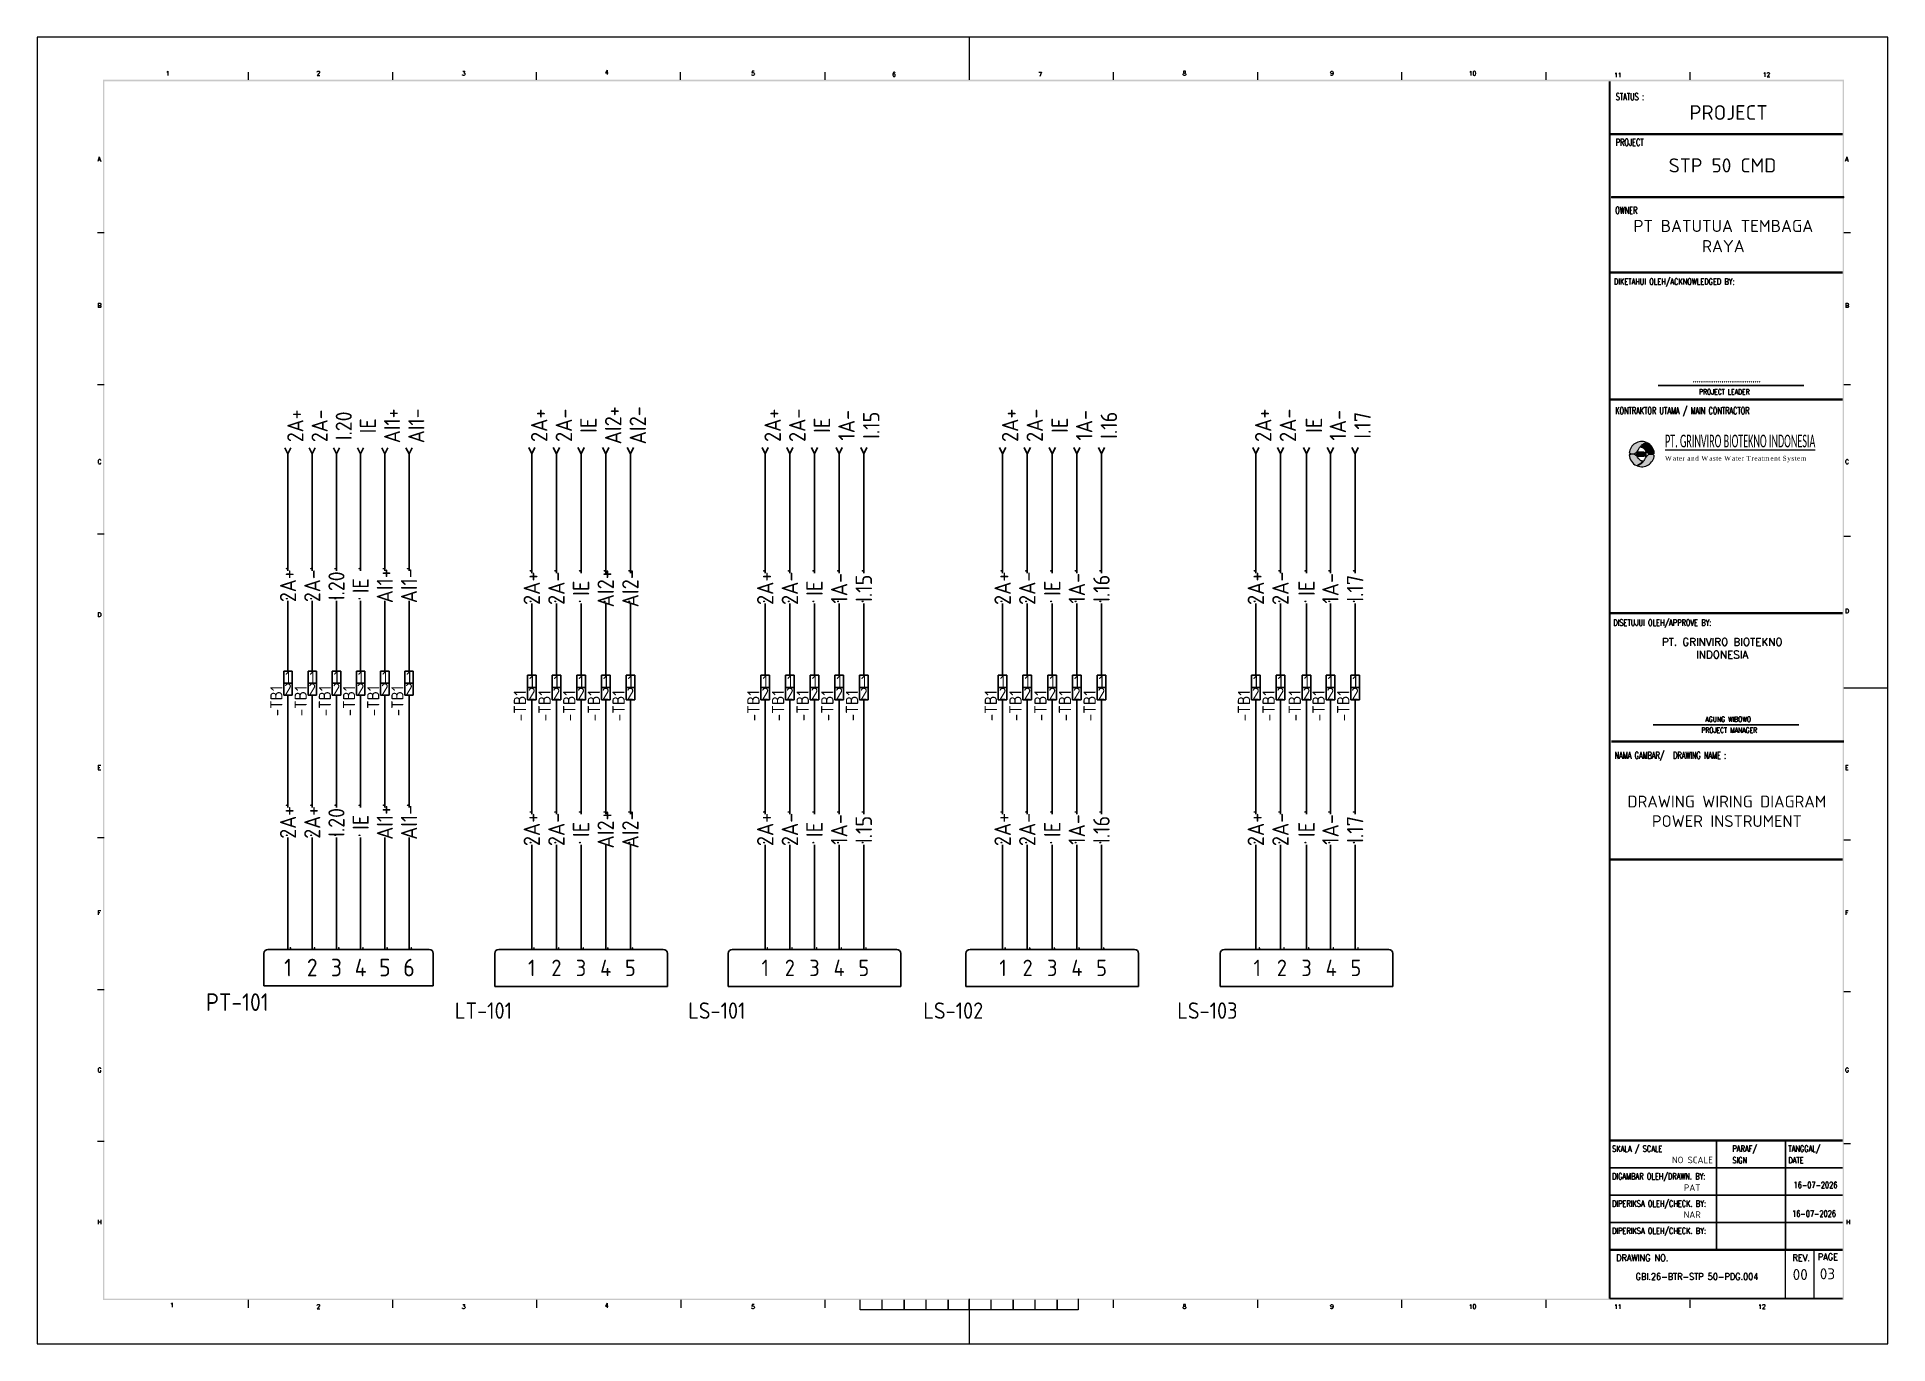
# Paper-space layout 'Layout9' of a CAD drawing. Header units: millimetres. Extents: x 59.46 to 68.65, y 161.77 to 168.26.
# The model-space entities are those that its viewports show. They can reach past a viewport. Long polylines and large blocks are cut down to what shows.
import ezdxf
from ezdxf.enums import TextEntityAlignment as Align

# ---------------------------------------------------------------- set-up
doc = ezdxf.new("R2010")
doc.units = ezdxf.units.MM
doc.linetypes.add('ACAD_ISO02W100', pattern=[15, 12, -3])
for name, color, linetype in [('BORDER', 7, 'Continuous'), ('DESC', 1, 'Continuous'), ('MISC', 2, 'Continuous'), ('RED_2.5mm^2', 1, 'Continuous'), ('S-Kop', 7, 'Continuous'), ('SYMS', 7, 'Continuous'), ('TAGS', 51, 'Continuous'), ('TERMS', 4, 'Continuous')]:
    doc.layers.add(name, color=color, linetype=linetype)
doc.layers.add('G-0.9', color=250, linetype='Continuous', lineweight=9)
doc.styles.add('3', font='ROMANS.SHX', dxfattribs={"width": 0.75})
doc.styles.add('ISOCPEUR', font='isocpeur.ttf')
doc.styles.add('ROMANS', font='romans.shx', dxfattribs={"height": 0.3})
doc.styles.get("Standard").update_dxf_attribs({"font": 'arial.ttf'})
doc.styles.add('WD_IEC', font='isocp2.shx', dxfattribs={"width": 0.9, "height": 4})

psp = doc.layouts.new('Layout9')

msp = doc.modelspace()

# ---------------------------------------------------------------- texts
at = {"insert": (73551.7, 152281.8), "char_height": 30.82, "attachment_point": 1}
msp.add_mtext_dynamic_manual_height_columns('\\pxqc;{\\Fromans|c0;PT. GRINVIRO BIOTEKNO INDONESIA}', width=651.474, gutter_width=1.76, heights=[0], dxfattribs=at)
at = {"layer": 'BORDER', "linetype": 'Continuous', "lineweight": 9, "style": 'ROMANS'}
for s, height, p in [('1', 17.9, (67556.1, 154567.4)), ('2', 17.9, (68168.4, 154567.4)), ('3', 17.9, (68758.4, 154567.4)), ('4', 17.9, (69339.4, 154571.9)), ('5', 17.9, (69933.8, 154567.4)), ('6', 17.9, (70505.9, 154563)), ('7', 17.9, (71100.3, 154563)), ('8', 17.9, (71685.8, 154567.4)), ('9', 17.9, (72284.7, 154567.4)), ('10', 17.88, (72847.9, 154567.4)), ('11', 17.88, (73437.8, 154560.5)), ('12', 17.88, (74041.9, 154561.5)), ('A', 17.9, (67279, 154218.8)), ('A', 17.9, (74376.4, 154218.8)), ('B', 17.9, (67279, 153624.4)), ('B', 17.9, (74376.4, 153624.4)), ('C', 17.9, (67279, 152989.7)), ('C', 17.9, (74376.4, 152989.7)), ('D', 17.9, (67279, 152368.5)), ('D', 17.9, (74376.4, 152383.4)), ('E', 17.9, (67279, 151747.2)), ('E', 17.9, (74376.4, 151747.2)), ('F', 17.9, (67279, 151157.3)), ('F', 17.9, (74376.4, 151157.3)), ('G', 17.9, (67279, 150518.2)), ('G', 17.9, (74376.4, 150518.2)), ('H', 17.9, (67279, 149901.4)), ('H', 17.9, (74380.9, 149901.4)), ('1', 17.9, (67574, 149563.3)), ('2', 17.9, (68168.4, 149557.2)), ('3', 17.9, (68758.4, 149557.2)), ('4', 17.9, (69339.4, 149561.7)), ('5', 17.9, (69933.8, 149557.2)), ('8', 17.9, (71685.8, 149557.2)), ('9', 17.9, (72284.7, 149557.2)), ('10', 17.88, (72847.9, 149557.2)), ('11', 17.88, (73437.8, 149557.2)), ('12', 17.88, (74023.3, 149557.2))]:
    msp.add_text(s, height=height, dxfattribs=at).set_placement(p)
at = {"layer": 'BORDER', "linetype": 'Continuous', "lineweight": 9, "style": 'ISOCPEUR'}
for s, p in [('NO SCALE', (73756.7, 150148.6)), ('PAT', (73755.4, 150036.1)), ('NAR', (73755.4, 149926.5))]:
    msp.add_text(s, height=26.82, dxfattribs=at).set_placement(p, align=Align.CENTER)
at = {"layer": 'BORDER', "linetype": 'Continuous', "lineweight": 9, "style": 'ROMANS', "width": 0.9}
for s, height, p in [('DRAWING NO.', 26.816, (73552.7, 149750.7)), ('REV.', 26.82, (74198.3, 149751.3)), ('GBI.26-BTR-STP 50-PDG.004', 26.816, (73775.1, 149674.7))]:
    msp.add_text(s, height=height, dxfattribs=at).set_placement(p, align=Align.CENTER)
at = {"layer": 'BORDER', "color": 7, "lineweight": 9, "style": 'ROMANS', "width": 0.9}
msp.add_text('PAGE', height=26.82, dxfattribs=at).set_placement((74266, 149754.5))
at = {"layer": 'BORDER', "linetype": 'Continuous', "lineweight": 9, "style": 'ISOCPEUR'}
for s, p in [('00', (74194.3, 149696.5)), ('03', (74304.7, 149699.4))]:
    msp.add_text(s, height=44.69, dxfattribs=at).set_placement(p, align=Align.MIDDLE)
at = {"layer": 'BORDER', "color": 4, "lineweight": 9, "attachment_point": 5, "style": 'ISOCPEUR'}
for s, insert, char_height, width in [('{\\C256;PROJECT}', (73903.3, 154417.1), 59.592, 938.234), ('{\\C256;STP 50 CMD}', (73878.6, 154202.3), 57.208, 951.976), ('{\\C256;PT BATUTUA TEMBAGA RAYA}', (73882, 153915.2), 49.237, 788.086), ('{\\C256;DRAWING WIRING DIAGRAM POWER INSTRUMENT}', (73896.4, 151578.2), 47.674, 951.976)]:
    msp.add_mtext(s, dxfattribs=dict(at, insert=insert, char_height=char_height, width=width))
at = {"layer": 'G-0.9', "color": 0, "linetype": 'ByBlock', "lineweight": 9, "insert": (73645.2, 153108.3), "char_height": 21.2734, "attachment_point": 1}
msp.add_mtext_dynamic_manual_height_columns('\\pxql;{\\fCalibri|b0|i0|c0|p34;\\H2.4242x;\\W0.51;\\LPT. GRINVIRO BIOTEKNO INDONESIA\\fBatang|b1|i0|c0|p18;\\H0.49499x;\\T0.95;\\P\\pq*;\\fBatang|b0|i0|c129|p18;\\H0.76917x;\\W0.8;\\T1.17;\\lWate\\fBatang|b0|i0|c0|p18;r and Waste Water Treatment System}', width=1321.664, gutter_width=2.34, heights=[0], dxfattribs=at)
at = {"layer": 'S-Kop', "color": 7, "linetype": 'ByBlock', "style": '3', "width": 0.7}
for s, height, p in [('STATUS :', 27.7, (73445.1, 154467.6)), ('PROJECT', 27.7, (73445.1, 154282.2)), ('OWNER', 27.7, (73443.1, 154005.7)), ('DIKETAHUI OLEH/ACKNOWLEDGED BY:', 25.177, (73437.6, 153717.8)), ('.................................', 25.177, (73756.9, 153322.5)), ('PROJECT LEADER', 20.981, (73783.3, 153271.8)), ('KONTRAKTOR UTAMA / MAIN CONTRACTOR', 27.695, (73443.1, 153191.9)), ('DISETUJUI OLEH/APPROVE BY:', 25.177, (73435.2, 152332.1)), ('AGUNG WIBOWO', 20.981, (73809.2, 151941.5)), ('PROJECT MANAGER', 20.981, (73792.6, 151897.4)), ('NAMA GAMBAR/', 27.695, (73440.1, 151792.1)), ('DRAWING NAME :', 27.695, (73677.7, 151791.7)), ('SKALA / SCALE', 25.177, (73430.3, 150194.7)), ('PARAF/', 25.18, (73919, 150194.8)), ('TANGGAL/', 25.18, (74145.8, 150194.8)), ('SIGN', 25.18, (73919, 150148.2)), ('DATE', 25.18, (74145.8, 150148.2)), ('DIGAMBAR OLEH/DRAWN. BY:', 25.177, (73430.3, 150082.9)), ('16-07-2026', 25.18, (74167.4, 150047.5)), ('DIPERIKSA OLEH/CHECK. BY:', 25.177, (73430.3, 149972.1)), ('16-07-2026', 25.18, (74161.5, 149931.4)), ('DIPERIKSA OLEH/CHECK. BY:', 25.177, (73430.3, 149861.4))]:
    msp.add_text(s, height=height, dxfattribs=at).set_placement(p)

# ---------------------------------------------------------------- blocks, each defined once
blk = doc.blocks.new('VSP1001')
for p, q in [((1.75, 5), (-1.75, 5)), ((-1.75, 5), (-1.75, -5)), ((1.75, -5), (1.75, 5)), ((1.75, 0), (-1.75, 0)), ((-1.75, -5), (1.75, -5))]:
    blk.add_line(p, q)
at = {"linetype": 'Continuous', "style": 'WD_IEC', "width": 0.9, "flags": 8}
blk.add_attdef('TERMDESC01', (-1, 6), '', height=2, rotation=90, dxfattribs=at)
blk.add_attdef('X2WIRE01', text='', height=2, rotation=90, dxfattribs=at).set_placement((1, 6), align=Align.TOP_LEFT)
at = {"style": 'WD_IEC'}
for tag, p in [('INST', (-4, 5)), ('TAG1', (-4, -1)), ('LOC', (-4, 2)), ('DESC2', (-4, -7.85)), ('DESC1', (-4, -4.1)), ('DESC3', (-4, -11.6))]:
    blk.add_attdef(tag, text='', height=2.5, dxfattribs=at).set_placement(p, align=Align.RIGHT)
for tag, p in [('TERM01', (0, 2.5)), ('TERM02', (0, -2.5))]:
    blk.add_attdef(tag, text='', height=2, dxfattribs=at).set_placement(p, align=Align.MIDDLE_CENTER)
at = {"style": 'WD_IEC', "width": 0.9, "flags": 1}
for tag, p in [('CAT', (-0.96, 0.48)), ('MFG', (-0.88, 1.65)), ('ACE_FLAG', (-0.5, 4.5)), ('X2TERM01', (0, 5)), ('ASSYCODE', (-1.03, -0.58)), ('FAMILY', (-1.03, -1.66)), ('X8TERM02', (0, -5))]:
    blk.add_attdef(tag, p, '', height=0.25, dxfattribs=at)
at = {"linetype": 'Continuous', "style": 'WD_IEC', "width": 0.9, "flags": 8}
blk.add_attdef('TERMDESC02', text='', height=2, rotation=90, dxfattribs=at).set_placement((-1, -6), align=Align.RIGHT)
blk.add_attdef('X8WIRE02', text='', height=2, rotation=90, dxfattribs=at).set_placement((1, -6), align=Align.TOP_RIGHT)
blk = doc.blocks.new('HA1X2Y')
blk.add_lwpolyline([(1.25, 2.5), (0, 0), (-1.25, 2.5)])
at = {"style": 'WD_IEC', "flags": 8}
for tag, p in [('DESC1', (0, 7.6)), ('DESC2', (0, 3.75))]:
    blk.add_attdef(tag, text='', height=2.5, dxfattribs=at).set_placement(p, align=Align.CENTER)
at = {"style": 'WD_IEC', "flags": 1}
blk.add_attdef('X8TERM01', (0, 0), '', height=0.32, dxfattribs=at)
blk = doc.blocks.new('VT0_LGENERIC')
at = {"style": 'WD_IEC'}
blk.add_attdef('COLOR', text='', height=2.5, rotation=90, dxfattribs=at).set_placement((0, 0), align=Align.MIDDLE_CENTER)
at = {"style": 'WD_IEC', "flags": 1}
for tag, p in [('X2TERM01', (0, 4)), ('X8TERM01', (0, -4))]:
    blk.add_attdef(tag, p, '', height=0.16, rotation=90, dxfattribs=at)
at = {"style": 'WD_IEC'}
for tag, p in [('X2_TINY_DOT_DONT_REMOVE', (0, 4)), ('X8_TINY_DOT_DONT_REMOVE', (0, -4))]:
    blk.add_attdef(tag, p, '', height=0.0001, rotation=90, dxfattribs=at)
blk = doc.blocks.new('VCN1_12P_BA9E')
at = {"layer": 'SYMS'}
for p, q in [((-30, 40), (-30, 0)), ((175, 45), (-25, 45)), ((180, 0), (180, 40)), ((-30, 0), (180, 0))]:
    blk.add_line(p, q, dxfattribs=at)
for centre, start, end in [((-25, 40), 90, 180), ((175, 40), 0, 90)]:
    blk.add_arc(centre, 5, start, end, dxfattribs=at)
at = {"layer": 'SYMS', "linetype": 'Continuous', "style": 'WD_IEC', "width": 0.9, "flags": 8}
for tag, p in [('TERMDESC02P', (27, 51)), ('TERMDESC03P', (57, 51)), ('TERMDESC04P', (87, 51)), ('TERMDESC05P', (117, 51)), ('TERMDESC06P', (147, 51)), ('TERMDESC01P', (-3, 51))]:
    blk.add_attdef(tag, p, '', height=6, rotation=90, dxfattribs=at)
at = {"layer": 'SYMS', "style": 'WD_IEC'}
for tag, p in [('X2WIRE01P', (3, 51)), ('X2WIRE02P', (33, 51)), ('X2WIRE03P', (63, 51)), ('X2WIRE04P', (93, 51)), ('X2WIRE05P', (123, 51)), ('X2WIRE06P', (153, 51))]:
    blk.add_attdef(tag, text='', height=6, rotation=90, dxfattribs=at).set_placement(p, align=Align.TOP_LEFT)
at = {"layer": 'SYMS', "style": 'WD_IEC', "flags": 1}
for tag, p, height in [('X2TERM01P', (0, 45), 0.96), ('X2TERM02P', (30, 45), 0.96), ('X2TERM03P', (60, 45), 0.96), ('X2TERM04P', (90, 45), 0.96), ('X2TERM05P', (120, 45), 0.96), ('X2TERM06P', (150, 45), 0.96), ('MFG', (8.2, 12), 4.5), ('CAT', (8.2, 4.5), 4.5), ('ACE_FLAG', (0, -5.3), 0.96), ('ASSYCODE', (8.2, -8.2), 3), ('CATDESC', (8.2, -17.2), 3)]:
    blk.add_attdef(tag, p, '', height=height, dxfattribs=at)
at = {"layer": 'SYMS', "style": 'WD_IEC'}
for tag, p in [('INST', (-24, 22.2)), ('DESC1', (-24, -3.3)), ('TAG1', (-24, 5.4)), ('LOC', (-24, 13.8)), ('DESC3', (-24, -24.3)), ('DESC2', (-24, -13.8)), ('XREF', (-24, -34.8))]:
    blk.add_attdef(tag, text='', height=7.5, dxfattribs=at).set_placement(p, align=Align.RIGHT)
for tag, p in [('TERM01P', (0, 22.5)), ('TERM02P', (30, 22.5)), ('TERM03P', (60, 22.5)), ('TERM04P', (90, 22.5)), ('TERM05P', (120, 22.5)), ('TERM06P', (150, 22.5))]:
    blk.add_attdef(tag, text='', height=6, dxfattribs=at).set_placement(p, align=Align.MIDDLE_CENTER)
for tag, p in [('X2_TINY_DOT_DONT_REMOVE_01P', (0, 45)), ('X2_TINY_DOT_DONT_REMOVE_02P', (30, 45)), ('X2_TINY_DOT_DONT_REMOVE_03P', (60, 45)), ('X2_TINY_DOT_DONT_REMOVE_04P', (90, 45)), ('X2_TINY_DOT_DONT_REMOVE_05P', (120, 45)), ('X2_TINY_DOT_DONT_REMOVE_06P', (150, 45))]:
    blk.add_attdef(tag, p, '', height=0.03, dxfattribs=at)
at = {"layer": 'SYMS', "style": 'WD_IEC', "width": 0.9, "flags": 1}
for tag, p in [('X1LINK', (174, 22.5)), ('FAMILY', (-4.4, 2.9)), ('GENDER', (-4.2, -7)), ('WDBLKNAM', (-4.2, -12.4))]:
    blk.add_attdef(tag, p, '', height=1.5, dxfattribs=at)
blk = doc.blocks.new('VCN1_12P_6B1C')
at = {"layer": 'SYMS'}
for p, q in [((-45, 40), (-45, 0)), ((160, 45), (-40, 45)), ((165, 0), (165, 40)), ((-45, 0), (165, 0))]:
    blk.add_line(p, q, dxfattribs=at)
for centre, start, end in [((-40, 40), 90, 180), ((160, 40), 0, 90)]:
    blk.add_arc(centre, 5, start, end, dxfattribs=at)
at = {"layer": 'SYMS', "linetype": 'Continuous', "style": 'WD_IEC', "width": 0.9, "flags": 8}
for tag, p in [('TERMDESC01P', (-3, 51)), ('TERMDESC02P', (27, 51)), ('TERMDESC03P', (57, 51)), ('TERMDESC04P', (87, 51)), ('TERMDESC05P', (117, 51))]:
    blk.add_attdef(tag, p, '', height=6, rotation=90, dxfattribs=at)
at = {"layer": 'SYMS', "style": 'WD_IEC'}
for tag, p in [('X2WIRE01P', (3, 51)), ('X2WIRE02P', (33, 51)), ('X2WIRE03P', (63, 51)), ('X2WIRE04P', (93, 51)), ('X2WIRE05P', (123, 51))]:
    blk.add_attdef(tag, text='', height=6, rotation=90, dxfattribs=at).set_placement(p, align=Align.TOP_LEFT)
at = {"layer": 'SYMS', "style": 'WD_IEC', "flags": 1}
for tag, p, height in [('X2TERM01P', (0, 45), 0.96), ('X2TERM02P', (30, 45), 0.96), ('X2TERM03P', (60, 45), 0.96), ('X2TERM04P', (90, 45), 0.96), ('X2TERM05P', (120, 45), 0.96), ('MFG', (8.2, 12), 4.5), ('CAT', (8.2, 4.5), 4.5), ('ACE_FLAG', (0, -5.3), 0.96), ('ASSYCODE', (8.2, -8.2), 3), ('CATDESC', (8.2, -17.2), 3)]:
    blk.add_attdef(tag, p, '', height=height, dxfattribs=at)
at = {"layer": 'SYMS', "style": 'WD_IEC'}
for tag, p in [('INST', (-24, 22.2)), ('DESC1', (-24, -3.3)), ('TAG1', (-24, 5.4)), ('LOC', (-24, 13.8)), ('DESC3', (-24, -24.3)), ('DESC2', (-24, -13.8)), ('XREF', (-24, -34.8))]:
    blk.add_attdef(tag, text='', height=7.5, dxfattribs=at).set_placement(p, align=Align.RIGHT)
for tag, p in [('TERM01P', (0, 22.5)), ('TERM02P', (30, 22.5)), ('TERM03P', (60, 22.5)), ('TERM04P', (90, 22.5)), ('TERM05P', (120, 22.5))]:
    blk.add_attdef(tag, text='', height=6, dxfattribs=at).set_placement(p, align=Align.MIDDLE_CENTER)
for tag, p in [('X2_TINY_DOT_DONT_REMOVE_01P', (0, 45)), ('X2_TINY_DOT_DONT_REMOVE_02P', (30, 45)), ('X2_TINY_DOT_DONT_REMOVE_03P', (60, 45)), ('X2_TINY_DOT_DONT_REMOVE_04P', (90, 45)), ('X2_TINY_DOT_DONT_REMOVE_05P', (120, 45))]:
    blk.add_attdef(tag, p, '', height=0.03, dxfattribs=at)
at = {"layer": 'SYMS', "style": 'WD_IEC', "width": 0.9, "flags": 1}
for tag, p in [('X1LINK', (144, 22.5)), ('FAMILY', (-4.4, 2.9)), ('GENDER', (-4.2, -7)), ('WDBLKNAM', (-4.2, -12.4))]:
    blk.add_attdef(tag, p, '', height=1.5, dxfattribs=at)

# ---------------------------------------------------------------- hatches: boundary and pattern name
at = {"layer": 'G-0.9', "true_color": 0x105689}
h = msp.add_hatch(color=146, dxfattribs=at)
edge = h.paths.add_edge_path(flags=0)
edge.add_arc((73550.6, 153029.3), 51.2, 3.79905, 64.97091)
edge.add_spline(control_points=[(73572.3, 153075.7), (73571.1, 153075.2), (73569.3, 153074.4), (73566.9, 153073.2), (73565.1, 153072.3), (73563.3, 153071.4), (73561.6, 153070.5), (73559.8, 153069.5), (73558.1, 153068.5), (73556.5, 153067.3), (73554.4, 153065.7), (73551.9, 153063.6), (73549, 153060.8), (73547.3, 153058.8), (73546.4, 153057.7)], knot_values=[0, 0, 0, 0, 0.125, 0.1875, 0.25, 0.3125, 0.375, 0.4375, 0.5, 0.5625, 0.625, 0.75, 0.875, 1, 1, 1, 1], degree=3, periodic=0)
edge.add_spline(control_points=[(73546.4, 153057.7), (73547, 153057.7), (73548.1, 153057.7), (73549.8, 153057.5), (73551.4, 153057.1), (73553, 153056.6), (73554.3, 153056), (73555.2, 153055.5), (73555.9, 153055), (73556.6, 153054.5), (73557.3, 153054), (73557.9, 153053.5), (73558.8, 153052.8), (73559.6, 153052), (73560.4, 153051.2), (73561, 153050.6), (73561.5, 153050), (73562.2, 153049.1), (73563, 153048.3), (73563.7, 153047.4), (73564.3, 153046.5), (73565.2, 153045.4), (73566.2, 153044), (73567.2, 153042.7), (73568.2, 153041.4), (73569.2, 153040), (73570.1, 153038.9), (73570.8, 153038.1), (73571.4, 153037.5), (73571.9, 153036.8), (73572.4, 153036.2), (73572.9, 153035.7), (73573.3, 153035.3), (73573.6, 153035), (73573.9, 153034.7), (73574.3, 153034.3), (73574.8, 153033.8), (73575.4, 153033.2), (73576.3, 153032.6), (73577.5, 153031.8), (73579, 153031.1), (73580.6, 153030.5), (73582.7, 153029.8), (73584.9, 153029.4), (73587.2, 153029.3), (73589.4, 153029.4), (73592.2, 153029.7), (73594.9, 153030.3), (73597, 153030.9), (73599.1, 153031.7), (73600.7, 153032.3), (73601.7, 153032.7)], knot_values=[0, 0, 0, 0, 0.025, 0.05, 0.075, 0.1, 0.125, 0.1375, 0.15, 0.1625, 0.175, 0.1875, 0.2, 0.225, 0.2375, 0.25, 0.2625, 0.275, 0.3, 0.3125, 0.325, 0.35, 0.375, 0.4, 0.425, 0.45, 0.475, 0.4875, 0.5, 0.5125, 0.525, 0.5375, 0.54375, 0.55, 0.55625, 0.5625, 0.575, 0.5875, 0.6, 0.625, 0.65, 0.675, 0.7, 0.75, 0.775, 0.8, 0.85, 0.9, 0.925, 0.95, 1, 1, 1, 1], degree=3, periodic=0)
edge = h.paths.add_edge_path(flags=0)
edge.add_arc((73550.6, 153029.3), 51.2, 183.79905, 244.97091, ccw=False)
edge.add_spline(control_points=[(73499.6, 153025.9), (73500.6, 153026.4), (73502.2, 153027), (73504.3, 153027.7), (73505.9, 153028.2), (73507.5, 153028.6), (73509.7, 153029), (73511.9, 153029.3), (73514.1, 153029.3), (73516.4, 153029.2), (73518.6, 153028.8), (73520.7, 153028.2), (73522.3, 153027.6), (73523.8, 153026.8), (73525.2, 153025.9), (73526.3, 153025.1), (73527, 153024.4), (73527.4, 153024), (73527.7, 153023.7), (73528, 153023.4), (73528.4, 153023), (73528.8, 153022.5), (73529.4, 153021.9), (73529.9, 153021.2), (73530.5, 153020.6), (73531.2, 153019.7), (73532.1, 153018.6), (73533.1, 153017.3), (73534.1, 153016), (73535.1, 153014.6), (73536.1, 153013.3), (73537, 153012.2), (73537.6, 153011.3), (73538.3, 153010.4), (73539.1, 153009.5), (73539.8, 153008.7), (73540.3, 153008.1), (73540.9, 153007.5), (73541.7, 153006.7), (73542.5, 153005.9), (73543.4, 153005.2), (73544, 153004.6), (73544.7, 153004.1), (73545.4, 153003.7), (73546.1, 153003.2), (73547, 153002.7), (73548.3, 153002.1), (73549.9, 153001.6), (73551.5, 153001.2), (73553.2, 153001), (73554.3, 153000.9), (73554.9, 153000.9)], knot_values=[0, 0, 0, 0, 0.05, 0.075, 0.1, 0.125, 0.15, 0.2, 0.225, 0.25, 0.3, 0.325, 0.35, 0.375, 0.4, 0.425, 0.4375, 0.44375, 0.45, 0.45625, 0.4625, 0.475, 0.4875, 0.5, 0.5125, 0.525, 0.55, 0.575, 0.6, 0.625, 0.65, 0.675, 0.6875, 0.7, 0.725, 0.7375, 0.75, 0.7625, 0.775, 0.8, 0.8125, 0.825, 0.8375, 0.85, 0.8625, 0.875, 0.9, 0.925, 0.95, 0.975, 1, 1, 1, 1], degree=3, periodic=0)
edge.add_spline(control_points=[(73554.9, 153000.9), (73554, 152999.9), (73552.3, 152997.9), (73549.4, 152995.1), (73546.9, 152992.9), (73544.8, 152991.3), (73543.2, 152990.2), (73541.5, 152989.2), (73539.7, 152988.2), (73538, 152987.3), (73536.2, 152986.4), (73534.4, 152985.5), (73532, 152984.3), (73530.2, 152983.5), (73529, 152983)], knot_values=[0, 0, 0, 0, 0.125, 0.25, 0.375, 0.4375, 0.5, 0.5625, 0.625, 0.6875, 0.75, 0.8125, 0.875, 1, 1, 1, 1], degree=3, periodic=0)
at = {"layer": 'G-0.9', "true_color": 0x139b48}
h = msp.add_hatch(color=114, dxfattribs=at)
edge = h.paths.add_edge_path(flags=0)
edge.add_spline(control_points=[(73601.6, 153024.4), (73601, 153024.7), (73599.7, 153025.3), (73598.2, 153026), (73596.9, 153026.5), (73596, 153026.9), (73595, 153027.2), (73594, 153027.5), (73593, 153027.8), (73592, 153028.1), (73591, 153028.3), (73590, 153028.5), (73589, 153028.6), (73587.6, 153028.7), (73585.9, 153028.7), (73584.2, 153028.5), (73582.9, 153028.2), (73581.9, 153027.9), (73580.9, 153027.6), (73579.9, 153027.2), (73579, 153026.8), (73577.7, 153026.2), (73576.3, 153025.3), (73574.6, 153024.1), (73573, 153022.8), (73571.5, 153021.3), (73570.1, 153019.8), (73568.8, 153018.2), (73567.8, 153016.9), (73567, 153015.7), (73566.2, 153014.6), (73565.5, 153013.5), (73564.8, 153012.3), (73564.3, 153011.4), (73563.7, 153010.5), (73563.2, 153009.6), (73562.7, 153008.7), (73562, 153007.6), (73561.3, 153006.4), (73560.7, 153005.2), (73560.1, 153004.3), (73559.6, 153003.4), (73558.9, 153002.3), (73558, 153000.9), (73556.8, 152999.2), (73555.1, 152997), (73552.9, 152994.4), (73549.8, 152991.6), (73546.6, 152989.1), (73543.7, 152987.3), (73541.3, 152985.9), (73539.5, 152985), (73537.6, 152984.1), (73535.1, 152983), (73533.3, 152982.2), (73532, 152981.7)], knot_values=[-1, -1, -1, -1, -0.977273, -0.954545, -0.943182, -0.931818, -0.920455, -0.909091, -0.897727, -0.886364, -0.875, -0.863636, -0.852273, -0.840909, -0.818182, -0.795455, -0.784091, -0.772727, -0.761364, -0.75, -0.738636, -0.727273, -0.704545, -0.681818, -0.659091, -0.636364, -0.613636, -0.590909, -0.568182, -0.556818, -0.545455, -0.522727, -0.511364, -0.5, -0.488636, -0.477273, -0.465909, -0.454545, -0.431818, -0.420455, -0.409091, -0.397727, -0.386364, -0.363636, -0.340909, -0.318182, -0.272727, -0.227273, -0.181818, -0.136364, -0.113636, -0.090909, -0.068182, -0.045455, 0, 0, 0, 0], degree=3, periodic=0)
edge.add_arc((73550.6, 153029.3), 51.2, 248.61951, 354.48381)
edge = h.paths.add_edge_path(flags=0)
edge.add_arc((73550.6, 153029.3), 51.2, 68.61951, 174.48381)
edge.add_spline(control_points=[(73499.7, 153034.3), (73500.3, 153034), (73501.6, 153033.4), (73503.1, 153032.7), (73504.4, 153032.2), (73505.3, 153031.8), (73506.3, 153031.5), (73507.3, 153031.1), (73508.3, 153030.8), (73509.3, 153030.6), (73510.3, 153030.3), (73511.3, 153030.2), (73512.3, 153030), (73513.7, 153029.9), (73515.4, 153029.9), (73517.1, 153030.2), (73518.4, 153030.5), (73519.4, 153030.7), (73520.4, 153031.1), (73521.4, 153031.4), (73522.3, 153031.9), (73523.6, 153032.5), (73525, 153033.4), (73526.7, 153034.6), (73528.3, 153035.9), (73529.8, 153037.3), (73531.2, 153038.8), (73532.5, 153040.4), (73533.7, 153042.1), (73534.7, 153043.5), (73535.4, 153044.6), (73536, 153045.5), (73536.5, 153046.4), (73537, 153047.3), (73537.6, 153048.1), (73538.1, 153049), (73538.6, 153049.9), (73539.1, 153050.8), (73539.6, 153051.7), (73540.1, 153052.6), (73540.6, 153053.5), (73541.2, 153054.3), (73541.7, 153055.2), (73542.4, 153056.4), (73543.3, 153057.8), (73544.5, 153059.5), (73546.2, 153061.7), (73548.4, 153064.2), (73551.5, 153067.1), (73554.7, 153069.6), (73557.6, 153071.4), (73560, 153072.7), (73562.4, 153074), (73565.5, 153075.4), (73568, 153076.5), (73569.3, 153077)], knot_values=[-1, -1, -1, -1, -0.977273, -0.954545, -0.943182, -0.931818, -0.920455, -0.909091, -0.897727, -0.886364, -0.875, -0.863636, -0.852273, -0.840909, -0.818182, -0.795455, -0.784091, -0.772727, -0.761364, -0.75, -0.738636, -0.727273, -0.704545, -0.681818, -0.659091, -0.636364, -0.613636, -0.590909, -0.568182, -0.545455, -0.534091, -0.522727, -0.511364, -0.5, -0.488636, -0.477273, -0.465909, -0.454545, -0.443182, -0.431818, -0.420455, -0.409091, -0.397727, -0.386364, -0.363636, -0.340909, -0.318182, -0.272727, -0.227273, -0.181818, -0.136364, -0.113636, -0.090909, -0.045455, 0, 0, 0, 0], degree=3, periodic=0)
at = {"layer": 'G-0.9', "true_color": 0xf26722}
h = msp.add_hatch(color=30, dxfattribs=at)
h.dxf.hatch_style = 1
edge = h.paths.add_edge_path()
edge.add_arc((73550.6, 153029.3), 51.2, 3.79905, 64.97091)
edge.add_spline(control_points=[(73572.3, 153075.7), (73571.1, 153075.2), (73569.3, 153074.4), (73566.9, 153073.2), (73565.1, 153072.3), (73563.3, 153071.4), (73561.5, 153070.5), (73559.8, 153069.5), (73558.1, 153068.5), (73556.5, 153067.3), (73554.4, 153065.7), (73551.8, 153063.6), (73549, 153060.8), (73547.3, 153058.8), (73546.4, 153057.8)], knot_values=[0, 0, 0, 0, 0.125, 0.1875, 0.25, 0.3125, 0.375, 0.4375, 0.5, 0.5625, 0.625, 0.75, 0.875, 1, 1, 1, 1], degree=3, periodic=0)
edge.add_spline(control_points=[(73546.4, 153057.8), (73547, 153057.7), (73548.1, 153057.7), (73549.7, 153057.5), (73551.4, 153057.1), (73553, 153056.6), (73554.2, 153056), (73555.2, 153055.5), (73555.9, 153055), (73556.6, 153054.5), (73557.3, 153054), (73557.9, 153053.5), (73558.8, 153052.8), (73559.6, 153052), (73560.4, 153051.2), (73560.9, 153050.6), (73561.5, 153050), (73562.2, 153049.2), (73562.9, 153048.3), (73563.6, 153047.4), (73564.3, 153046.5), (73565.2, 153045.4), (73566.2, 153044.1), (73567.2, 153042.7), (73568.2, 153041.4), (73569.2, 153040), (73570.1, 153039), (73570.8, 153038.1), (73571.3, 153037.5), (73571.9, 153036.8), (73572.4, 153036.2), (73572.9, 153035.7), (73573.3, 153035.3), (73573.6, 153035), (73573.9, 153034.7), (73574.3, 153034.3), (73574.8, 153033.8), (73575.4, 153033.3), (73576.3, 153032.6), (73577.5, 153031.8), (73579, 153031.1), (73580.6, 153030.5), (73582.7, 153029.8), (73584.9, 153029.5), (73587.1, 153029.3), (73589.4, 153029.4), (73592.2, 153029.7), (73594.9, 153030.3), (73597, 153030.9), (73599.1, 153031.7), (73600.7, 153032.3), (73601.7, 153032.7)], knot_values=[0, 0, 0, 0, 0.025, 0.05, 0.075, 0.1, 0.125, 0.1375, 0.15, 0.1625, 0.175, 0.1875, 0.2, 0.225, 0.2375, 0.25, 0.2625, 0.275, 0.3, 0.3125, 0.325, 0.35, 0.375, 0.4, 0.425, 0.45, 0.475, 0.4875, 0.5, 0.5125, 0.525, 0.5375, 0.54375, 0.55, 0.55625, 0.5625, 0.575, 0.5875, 0.6, 0.625, 0.65, 0.675, 0.7, 0.75, 0.775, 0.8, 0.85, 0.9, 0.925, 0.95, 1, 1, 1, 1], degree=3, periodic=0)
at = {"layer": 'G-0.9', "true_color": 0x000000}
h = msp.add_hatch(color=18, dxfattribs=at)
edge = h.paths.add_edge_path(flags=0)
edge.add_spline(control_points=[(73536.1, 153037.6), (73535.8, 153037.5), (73535.4, 153037.3), (73534.9, 153037.1), (73534.6, 153036.9), (73534.2, 153036.7), (73533.8, 153036.5), (73533.5, 153036.4), (73533.3, 153036.2), (73533.1, 153036.1), (73532.8, 153035.9), (73532.5, 153035.7), (73532.2, 153035.4), (73531.9, 153035.2), (73531.6, 153034.9), (73531.3, 153034.5), (73530.9, 153034), (73530.5, 153033.3), (73530.2, 153032.6), (73529.9, 153031.8), (73529.7, 153030.7), (73529.6, 153029.3), (73529.7, 153027.7), (73530, 153026.3), (73530.4, 153025.4), (73530.8, 153024.7), (73531.1, 153024.1), (73531.5, 153023.7), (73531.7, 153023.5), (73532, 153023.2), (73532.3, 153022.9), (73532.6, 153022.7), (73532.9, 153022.5), (73533.3, 153022.2), (73533.6, 153022), (73534, 153021.8), (73534.4, 153021.6), (73535, 153021.2), (73535.5, 153021), (73535.8, 153020.8)], knot_values=[0, 0, 0, 0, 0.035714, 0.053571, 0.071429, 0.089286, 0.107143, 0.125, 0.133929, 0.142857, 0.160714, 0.178571, 0.196429, 0.214286, 0.232143, 0.25, 0.285714, 0.321429, 0.357143, 0.392857, 0.428571, 0.5, 0.571429, 0.642857, 0.678571, 0.714286, 0.75, 0.767857, 0.785714, 0.803571, 0.821429, 0.839286, 0.857143, 0.875, 0.892857, 0.910714, 0.928571, 0.964286, 1, 1, 1, 1], degree=3, periodic=0)
edge.add_line((73535.8, 153020.8), (73545.7, 153020.8))
edge.add_line((73545.7, 153020.8), (73545.7, 153031.4))
edge.add_line((73545.7, 153031.4), (73537.4, 153031.4))
edge.add_line((73537.4, 153031.4), (73537.4, 153027))
edge.add_line((73537.4, 153027), (73541.3, 153027))
edge.add_line((73541.3, 153027), (73541.3, 153025.1))
edge.add_line((73541.3, 153025.1), (73537.1, 153025.1))
edge.add_spline(control_points=[(73537.1, 153025.1), (73536.9, 153025.2), (73536.6, 153025.3), (73536.3, 153025.4), (73536.1, 153025.5), (73535.9, 153025.7), (73535.7, 153025.8), (73535.6, 153025.9), (73535.5, 153025.9), (73535.4, 153026), (73535.2, 153026.2), (73534.9, 153026.5), (73534.7, 153026.8), (73534.5, 153027.1), (73534.3, 153027.5), (73534, 153028.3), (73533.9, 153029.4), (73534.1, 153030.4), (73534.2, 153030.9), (73534.4, 153031.3), (73534.6, 153031.6), (73534.7, 153031.8), (73534.9, 153032), (73535, 153032.1), (73535.2, 153032.2), (73535.3, 153032.4), (73535.4, 153032.4), (73535.5, 153032.5), (73535.6, 153032.6), (73535.7, 153032.7), (73535.8, 153032.7), (73536, 153032.9), (73536.2, 153033), (73536.4, 153033.1), (73536.6, 153033.2), (73536.8, 153033.3), (73537, 153033.4)], knot_values=[0, 0, 0, 0, 0.057692, 0.072115, 0.086538, 0.115385, 0.144231, 0.151442, 0.158654, 0.173077, 0.201923, 0.230769, 0.269231, 0.307692, 0.346154, 0.384615, 0.538462, 0.615385, 0.653846, 0.692308, 0.730769, 0.75, 0.769231, 0.788462, 0.807692, 0.826923, 0.836538, 0.846154, 0.855769, 0.865385, 0.884615, 0.903846, 0.923077, 0.942308, 0.961538, 1, 1, 1, 1], degree=3, periodic=0)
edge.add_line((73537, 153033.4), (73545.7, 153033.4))
edge.add_line((73545.7, 153033.4), (73545.7, 153037.6))
edge.add_line((73545.7, 153037.6), (73536.1, 153037.6))
h.paths.add_polyline_path([(73568.9, 153037.6), (73564.6, 153037.6), (73564.6, 153020.8), (73568.9, 153020.8)], flags=0)
edge = h.paths.add_edge_path(flags=0)
edge.add_line((73551, 153033.4), (73551, 153025.1))
edge.add_line((73551, 153025.1), (73557.9, 153025.1))
edge.add_spline(control_points=[(73557.9, 153025.1), (73557.9, 153025.1), (73558, 153025.2), (73558.1, 153025.3), (73558.2, 153025.4), (73558.3, 153025.5), (73558.4, 153025.6), (73558.4, 153025.6), (73558.4, 153025.6), (73558.4, 153025.7), (73558.5, 153025.7), (73558.5, 153025.8), (73558.5, 153025.8), (73558.5, 153025.9), (73558.6, 153025.9), (73558.6, 153026), (73558.6, 153026.1), (73558.6, 153026.1), (73558.6, 153026.2), (73558.5, 153026.2), (73558.5, 153026.3), (73558.5, 153026.3), (73558.5, 153026.3), (73558.5, 153026.4), (73558.5, 153026.4), (73558.4, 153026.5), (73558.4, 153026.5), (73558.3, 153026.6), (73558.3, 153026.7), (73558.1, 153026.9), (73558.1, 153027), (73558, 153027)], knot_values=[0, 0, 0, 0, 0.076923, 0.153846, 0.192308, 0.230769, 0.269231, 0.288462, 0.307692, 0.326923, 0.346154, 0.365385, 0.384615, 0.423077, 0.461538, 0.5, 0.538462, 0.576923, 0.596154, 0.615385, 0.634615, 0.653846, 0.673077, 0.692308, 0.711538, 0.730769, 0.769231, 0.807692, 0.846154, 0.923077, 1, 1, 1, 1], degree=3, periodic=0)
edge.add_line((73558, 153027), (73553.6, 153027))
edge.add_line((73553.6, 153027), (73553.6, 153031.4))
edge.add_line((73553.6, 153031.4), (73558, 153031.4))
edge.add_spline(control_points=[(73558, 153031.4), (73558.1, 153031.4), (73558.1, 153031.5), (73558.2, 153031.6), (73558.3, 153031.7), (73558.3, 153031.8), (73558.3, 153031.8), (73558.4, 153031.8), (73558.4, 153031.9), (73558.4, 153031.9), (73558.4, 153032), (73558.5, 153032), (73558.5, 153032.1), (73558.5, 153032.1), (73558.5, 153032.2), (73558.5, 153032.2), (73558.6, 153032.3), (73558.6, 153032.4), (73558.6, 153032.5), (73558.5, 153032.6), (73558.5, 153032.6), (73558.5, 153032.7), (73558.5, 153032.7), (73558.5, 153032.7), (73558.4, 153032.8), (73558.4, 153032.8), (73558.4, 153032.9), (73558.4, 153032.9), (73558.3, 153033), (73558.3, 153033), (73558.3, 153033.1), (73558.2, 153033.1), (73558.1, 153033.2), (73558.1, 153033.3), (73558, 153033.4)], knot_values=[0, 0, 0, 0, 0.090909, 0.136364, 0.159091, 0.181818, 0.204545, 0.227273, 0.25, 0.272727, 0.295455, 0.318182, 0.340909, 0.363636, 0.386364, 0.409091, 0.454545, 0.5, 0.545455, 0.590909, 0.613636, 0.636364, 0.659091, 0.681818, 0.704545, 0.727273, 0.75, 0.772727, 0.795455, 0.818182, 0.840909, 0.863636, 0.909091, 1, 1, 1, 1], degree=3, periodic=0)
edge.add_line((73558, 153033.4), (73551, 153033.4))
edge = h.paths.add_edge_path(flags=0)
edge.add_line((73546.8, 153037.6), (73559.1, 153037.6))
edge.add_spline(control_points=[(73559.1, 153037.6), (73559.3, 153037.5), (73559.5, 153037.4), (73559.8, 153037.3), (73560, 153037.2), (73560.2, 153037.1), (73560.4, 153037), (73560.6, 153036.9), (73560.7, 153036.8), (73560.8, 153036.7), (73560.9, 153036.7), (73561, 153036.6), (73561.3, 153036.4), (73561.5, 153036.2), (73561.8, 153035.9), (73561.9, 153035.6), (73562.1, 153035.4), (73562.2, 153035.1), (73562.4, 153034.8), (73562.5, 153034.5), (73562.6, 153034.1), (73562.7, 153033.5), (73562.8, 153032.9), (73562.9, 153032.2), (73562.8, 153031.8), (73562.8, 153031.3), (73562.7, 153030.9), (73562.6, 153030.7), (73562.5, 153030.4), (73562.4, 153030.2), (73562.3, 153030), (73562.2, 153029.8), (73562.1, 153029.5), (73562, 153029.3), (73561.9, 153029.2)], knot_values=[0, 0, 0, 0, 0.045455, 0.068182, 0.090909, 0.113636, 0.136364, 0.159091, 0.170455, 0.181818, 0.193182, 0.204545, 0.227273, 0.272727, 0.318182, 0.340909, 0.363636, 0.409091, 0.431818, 0.454545, 0.5, 0.545455, 0.636364, 0.681818, 0.727273, 0.772727, 0.818182, 0.840909, 0.863636, 0.886364, 0.909091, 0.931818, 0.954545, 1, 1, 1, 1], degree=3, periodic=0)
edge.add_spline(control_points=[(73561.9, 153029.2), (73562, 153029.1), (73562.1, 153028.9), (73562.2, 153028.6), (73562.3, 153028.4), (73562.4, 153028.2), (73562.5, 153028), (73562.5, 153027.8), (73562.6, 153027.7), (73562.7, 153027.5), (73562.7, 153027.2), (73562.8, 153026.8), (73562.8, 153026.4), (73562.9, 153025.9), (73562.8, 153025.1), (73562.7, 153024.4), (73562.5, 153023.9), (73562.4, 153023.7), (73562.3, 153023.5), (73562.2, 153023.3), (73562.1, 153023), (73561.9, 153022.7), (73561.7, 153022.4), (73561.4, 153022.1), (73561.1, 153021.9), (73560.9, 153021.7), (73560.7, 153021.6), (73560.6, 153021.5), (73560.4, 153021.4), (73560.2, 153021.3), (73560, 153021.2), (73559.8, 153021.1), (73559.5, 153021), (73559.3, 153020.9), (73559.2, 153020.8)], knot_values=[0, 0, 0, 0, 0.041667, 0.0625, 0.083333, 0.104167, 0.125, 0.145833, 0.166667, 0.1875, 0.208333, 0.25, 0.291667, 0.333333, 0.416667, 0.5, 0.541667, 0.5625, 0.583333, 0.604167, 0.625, 0.666667, 0.708333, 0.75, 0.791667, 0.8125, 0.833333, 0.854167, 0.875, 0.895833, 0.916667, 0.9375, 0.958333, 1, 1, 1, 1], degree=3, periodic=0)
edge.add_line((73559.2, 153020.8), (73546.8, 153020.8))
edge.add_line((73546.8, 153020.8), (73546.8, 153037.6))

# ---------------------------------------------------------------- linework, layer by layer
at = {"layer": 'BORDER', "linetype": 'Continuous', "lineweight": 9}
for p, q in [((70818.8, 154723.9), (70818.8, 154549.6)), ((67891.3, 154580.8), (67891.3, 154549.6)), ((68476.8, 154580.8), (68476.8, 154549.6)), ((69059.9, 154580.8), (69059.9, 154549.6)), ((69645.4, 154580.8), (69645.4, 154549.6)), ((70233.3, 154580.8), (70233.3, 154549.6)), ((71404.2, 154580.8), (71404.2, 154549.6)), ((71989.7, 154580.8), (71989.7, 154549.6)), ((72575.2, 154580.8), (72575.2, 154549.6)), ((73160.7, 154580.8), (73160.7, 154549.6)), ((73746.2, 154580.8), (73746.2, 154549.6)), ((67305.8, 153928.3), (67279, 153928.3)), ((74398.7, 153928.3), (74371.9, 153928.3)), ((67305.8, 153311.5), (67279, 153311.5)), ((74398.7, 153311.5), (74371.9, 153311.5)), ((67305.8, 152703.7), (67279, 152703.7)), ((74398.7, 152694.8), (74371.9, 152694.8)), ((74550.7, 152078), (74371.9, 152078)), ((67305.8, 151470.1), (67279, 151470.1)), ((74398.7, 151461.2), (74371.9, 151461.2)), ((67305.8, 150853.4), (67279, 150853.4)), ((74398.7, 150844.4), (74371.9, 150844.4)), ((67305.8, 150236.6), (67279, 150236.6)), ((74398.7, 150227.7), (74371.9, 150227.7)), ((67891.3, 149593), (67891.3, 149561.7)), ((68476.8, 149593), (68476.8, 149561.7)), ((69062.3, 149593), (69062.3, 149561.7)), ((69647.8, 149593), (69647.8, 149561.7)), ((70233.3, 149593), (70233.3, 149561.7)), ((70376.3, 149552.8), (70376.3, 149593)), ((70818.8, 149552.8), (70376.3, 149552.8)), ((70465.7, 149552.8), (70465.7, 149593)), ((70465.7, 149552.8), (70465.7, 149593)), ((70555.1, 149552.8), (70555.1, 149593)), ((70555.1, 149593), (70555.1, 149552.8)), ((70644.5, 149552.8), (70644.5, 149593)), ((70644.5, 149552.8), (70644.5, 149593)), ((70733.8, 149552.8), (70733.8, 149593)), ((70733.8, 149593), (70733.8, 149552.8)), ((70818.8, 149597.5), (70818.8, 149552.8)), ((70818.8, 149552.8), (70818.8, 149593)), ((70818.8, 149588.5), (70818.8, 149414.2)), ((71261.2, 149552.8), (70818.8, 149552.8)), ((70908.1, 149552.8), (70908.1, 149593)), ((70908.1, 149552.8), (70908.1, 149593)), ((70997.5, 149552.8), (70997.5, 149593)), ((70997.5, 149593), (70997.5, 149552.8)), ((71086.9, 149552.8), (71086.9, 149593)), ((71086.9, 149552.8), (71086.9, 149593)), ((71176.3, 149552.8), (71176.3, 149593)), ((71176.3, 149593), (71176.3, 149552.8)), ((71261.2, 149597.5), (71261.2, 149552.8)), ((71404.2, 149593), (71404.2, 149561.7)), ((71989.7, 149593), (71989.7, 149561.7)), ((72575.2, 149593), (72575.2, 149561.7)), ((73160.7, 149593), (73160.7, 149561.7)), ((73746.2, 149593), (73746.2, 149561.7))]:
    msp.add_line(p, q, dxfattribs=at)
at = {"layer": 'BORDER', "lineweight": 9}
for p, q in [((74134.5, 149599), (74134.5, 149795.7)), ((74251.2, 149599), (74251.2, 149795.7))]:
    msp.add_line(p, q, dxfattribs=at)
at = {"layer": 'BORDER', "linetype": 'Continuous', "lineweight": 9}
msp.add_lwpolyline([(67033.2, 149414.2), (74550.7, 149414.2), (74550.7, 154723.9), (67033.2, 154723.9)], close=True, dxfattribs=at)
at = {"layer": 'BORDER', "lineweight": 9}
for points in [[(67307.2, 154543.8), (67300.9, 154550), (67307.2, 149599), (67300.9, 149592.6)], [(74366.1, 154543.8), (74372.4, 154550), (67307.2, 154543.8), (67300.9, 154550)], [(74366.1, 149599), (74372.4, 149592.6), (74366.1, 154543.8), (74372.4, 154550)], [(67307.2, 149599), (67300.9, 149592.6), (74366.1, 149599), (74372.3, 149592.6)]]:
    msp.add_trace(points, dxfattribs=at)
at = {"layer": 'G-0.9', "flags": 128}
for points in [[(73535.8, 153020.8), (73545.7, 153020.8), (73545.7, 153031.4), (73537.4, 153031.4), (73537.4, 153027), (73541.3, 153027), (73541.3, 153025.1), (73537.1, 153025.1)], [(73537, 153033.4), (73545.7, 153033.4), (73545.7, 153037.6), (73536.1, 153037.6)], [(73559.1, 153037.6), (73546.8, 153037.6), (73546.8, 153020.8), (73559.2, 153020.8)], [(73558, 153033.4), (73551, 153033.4), (73551, 153025.1), (73557.9, 153025.1)], [(73558, 153027), (73553.6, 153027), (73553.6, 153031.4), (73558, 153031.4)]]:
    msp.add_lwpolyline(points, dxfattribs=at)
msp.add_lwpolyline([(73564.6, 153037.6), (73564.6, 153020.8), (73568.9, 153020.8), (73568.9, 153037.6)], close=True, dxfattribs=at)
at = {"layer": 'G-0.9'}
for start, end in [(68.61951, 174.48381), (3.79905, 64.97091), (183.79905, 244.97091), (248.61951, 354.48381)]:
    msp.add_arc((73550.6, 153029.3), 51.2, start, end, dxfattribs=at)
for points, knots in [([(73499.7, 153034.3), (73502.2, 153033.1), (73506.9, 153030.9), (73515.5, 153029.2), (73525.4, 153032.5), (73536.1, 153043.6), (73542.6, 153059), (73555.6, 153071.2), (73564.7, 153075), (73569.3, 153077)], [0, 0, 0, 0, 1.77058, 3.393034, 5.562151, 8.247128, 13.149554, 16.315625, 19.557538, 19.557538, 19.557538, 19.557538]), ([(73572.3, 153075.7), (73569.6, 153074.5), (73563.4, 153071.6), (73554, 153066.3), (73548.9, 153060.5), (73546.4, 153057.7)], [0, 0, 0, 0, 1.905415, 4.517435, 6.909466, 6.909466, 6.909466, 6.909466]), ([(73546.4, 153057.7), (73547.6, 153057.7), (73550, 153057.5), (73553.8, 153056.5), (73560.5, 153052.1), (73565.8, 153044.3), (73571.7, 153036.9), (73575.6, 153032.8), (73580, 153030.5), (73584.9, 153029.3), (73590.5, 153029.3), (73596.2, 153030.5), (73599.9, 153032), (73601.8, 153032.8)], [0, 0, 0, 0, 0.800651, 1.518242, 2.532327, 5.936559, 7.573772, 8.70454, 9.56876, 10.74237, 11.970599, 13.185794, 14.545118, 14.545118, 14.545118, 14.545118]), ([(73554.9, 153000.9), (73553.6, 153001), (73551.3, 153001.1), (73547.5, 153002.2), (73540.8, 153006.5), (73535.4, 153014.4), (73529.6, 153021.8), (73525.7, 153025.9), (73521.3, 153028.1), (73516.4, 153029.4), (73510.8, 153029.3), (73505.1, 153028.2), (73501.4, 153026.7), (73499.5, 153025.9)], [0, 0, 0, 0, 0.800651, 1.518242, 2.532327, 5.936559, 7.573772, 8.70454, 9.56876, 10.74237, 11.970599, 13.185794, 14.545118, 14.545118, 14.545118, 14.545118]), ([(73529, 152983), (73531.6, 152984.2), (73537.9, 152987.1), (73547.3, 152992.4), (73552.4, 152998.2), (73554.9, 153000.9)], [0, 0, 0, 0, 1.905415, 4.517435, 6.909466, 6.909466, 6.909466, 6.909466]), ([(73536.1, 153037.6), (73534.3, 153036.8), (73530.7, 153035.1), (73529.1, 153029.3), (73530.6, 153023.5), (73534, 153021.8), (73535.8, 153020.8)], [0, 0, 0, 0, 1.229804, 2.437196, 3.580463, 4.824631, 4.824631, 4.824631, 4.824631]), ([(73601.6, 153024.4), (73599.1, 153025.5), (73594.4, 153027.7), (73585.8, 153029.5), (73575.9, 153026.1), (73565.2, 153015.1), (73558.7, 152999.6), (73545.7, 152987.5), (73536.6, 152983.6), (73532, 152981.7)], [0, 0, 0, 0, 1.77058, 3.393034, 5.562151, 8.247128, 13.149554, 16.315625, 19.557538, 19.557538, 19.557538, 19.557538]), ([(73537, 153033.4), (73536.1, 153032.9), (73534.4, 153032.1), (73533.7, 153029.1), (73534.6, 153026.2), (73536.3, 153025.4), (73537.1, 153025.1)], [0, 0, 0, 0, 0.584991, 1.189068, 1.826502, 2.358268, 2.358268, 2.358268, 2.358268]), ([(73558, 153027), (73558.3, 153026.7), (73558.9, 153026), (73558.2, 153025.4), (73557.9, 153025.1)], [0, 0, 0, 0, 0.2497945, 0.5029929, 0.5029929, 0.5029929, 0.5029929]), ([(73558, 153033.4), (73558.3, 153033.1), (73558.8, 153032.4), (73558.3, 153031.7), (73558, 153031.4)], [0, 0, 0, 0, 0.2433245, 0.4954782, 0.4954782, 0.4954782, 0.4954782]), ([(73559.1, 153037.6), (73560, 153037.2), (73561.8, 153036.4), (73562.9, 153033.7), (73563, 153031.2), (73562.2, 153029.8), (73561.9, 153029.2)], [0, 0, 0, 0, 0.612322, 1.188004, 1.787757, 2.213398, 2.213398, 2.213398, 2.213398]), ([(73559.2, 153020.8), (73560.1, 153021.2), (73561.8, 153022), (73562.9, 153024.6), (73563, 153027.2), (73562.2, 153028.6), (73561.9, 153029.2)], [0, 0, 0, 0, 0.594814, 1.170497, 1.77025, 2.195891, 2.195891, 2.195891, 2.195891])]:
    msp.add_open_spline(points, degree=3, knots=knots, dxfattribs=at)
at = {"layer": 'RED_2.5mm^2', "linetype": 'ACAD_ISO02W100'}
for p, q in [((68052.4, 152555.6), (68052.4, 153030.6)), ((68151, 152555.6), (68151, 153030.6)), ((68249.3, 152555.6), (68249.3, 153030.6)), ((68445.7, 152555.6), (68445.7, 153030.6)), ((68544, 152555.6), (68544, 153030.6)), ((69042.5, 152546.4), (69042.5, 153030.6)), ((69142.6, 152546.4), (69142.6, 153030.6)), ((69342.8, 152546.4), (69342.8, 153030.6)), ((69443, 152546.4), (69443, 153030.6)), ((69990.7, 152546.4), (69990.7, 153030.6)), ((70090.8, 152546.4), (70090.8, 153030.6)), ((70291, 152546.4), (70291, 153030.6)), ((70391.1, 152546.4), (70391.1, 153030.6)), ((70954.9, 152546.4), (70954.9, 153030.6)), ((71055, 152546.4), (71055, 153030.6)), ((71256.1, 152546.4), (71256.1, 153030.6)), ((71356.2, 152546.4), (71356.2, 153030.6)), ((71983.1, 152546.4), (71983.1, 153030.6)), ((72083.2, 152546.4), (72083.2, 153030.6)), ((72286.1, 152546.4), (72286.1, 153030.6)), ((72386.3, 152546.4), (72386.3, 153030.6)), ((68052.4, 152147.7), (68052.4, 152433.6)), ((68151, 152147.7), (68151, 152433.6)), ((68249.3, 152147.7), (68249.3, 152433.6)), ((68445.7, 152147.7), (68445.7, 152433.6)), ((68544, 152147.7), (68544, 152433.6)), ((69042.5, 152130.8), (69042.5, 152422.1)), ((69142.6, 152130.8), (69142.6, 152422.1)), ((69342.8, 152130.8), (69342.8, 152422.1)), ((69443, 152130.8), (69443, 152422.1)), ((69990.7, 152130.8), (69990.7, 152422.1)), ((70090.8, 152130.8), (70090.8, 152422.1)), ((70291, 152130.8), (70291, 152422.1)), ((70391.1, 152130.8), (70391.1, 152422.1)), ((70954.9, 152130.8), (70954.9, 152422.1)), ((71055, 152130.8), (71055, 152422.1)), ((71256.1, 152130.8), (71256.1, 152422.1)), ((71356.2, 152130.8), (71356.2, 152422.1)), ((71983.1, 152130.8), (71983.1, 152422.1)), ((72083.2, 152130.8), (72083.2, 152422.1)), ((72286.1, 152130.8), (72286.1, 152422.1)), ((72386.3, 152130.8), (72386.3, 152422.1)), ((68052.4, 152049.5), (68052.4, 151594.4)), ((68151, 152049.5), (68151, 151594.4)), ((68249.3, 152049.5), (68249.3, 151594.4)), ((68445.7, 152049.5), (68445.7, 151594.4)), ((68544, 152049.5), (68544, 151594.4)), ((69042.5, 152030.6), (69042.5, 151566.8)), ((69142.6, 152030.6), (69142.6, 151566.8)), ((69342.8, 152030.6), (69342.8, 151566.8)), ((69443, 152030.6), (69443, 151566.8)), ((69990.7, 152030.6), (69990.7, 151566.8)), ((70090.8, 152030.6), (70090.8, 151566.8)), ((70291, 152030.6), (70291, 151566.8)), ((70391.1, 152030.6), (70391.1, 151566.8)), ((70954.9, 152030.6), (70954.9, 151566.8)), ((71055, 152030.6), (71055, 151566.8)), ((71256.1, 152030.6), (71256.1, 151566.8)), ((71356.2, 152030.6), (71356.2, 151566.8)), ((71983.1, 152030.6), (71983.1, 151566.8)), ((72083.2, 152030.6), (72083.2, 151566.8)), ((72286.1, 152030.6), (72286.1, 151566.8)), ((72386.3, 152030.6), (72386.3, 151566.8)), ((68052.4, 151472.4), (68052.4, 151017.3)), ((68151, 151472.4), (68151, 151017.3)), ((68249.3, 151472.4), (68249.3, 151017.3)), ((68445.7, 151472.4), (68445.7, 151017.3)), ((68544, 151472.4), (68544, 151017.3)), ((69042.5, 151442.5), (69042.5, 151017.3)), ((69142.6, 151442.5), (69142.6, 151019.1)), ((69342.8, 151442.5), (69342.8, 151017.3)), ((69443, 151442.5), (69443, 151017.3)), ((69990.7, 151442.5), (69990.7, 151017.3)), ((70090.8, 151442.5), (70090.8, 151019.1)), ((70291, 151442.5), (70291, 151017.3)), ((70391.1, 151442.5), (70391.1, 151017.3)), ((70954.9, 151442.5), (70954.9, 151017.3)), ((71055, 151442.5), (71055, 151019.1)), ((71256.1, 151442.5), (71256.1, 151017.3)), ((71356.2, 151442.5), (71356.2, 151017.3)), ((71983.1, 151442.5), (71983.1, 151017.3)), ((72083.2, 151442.5), (72083.2, 151019.1)), ((72286.1, 151442.5), (72286.1, 151017.3)), ((72386.3, 151442.5), (72386.3, 151017.3))]:
    msp.add_line(p, q, dxfattribs=at)
at = {"layer": 'RED_2.5mm^2', "color": 2, "linetype": 'ACAD_ISO02W100'}
for p, q in [((68347.5, 152555.6), (68347.5, 153030.6)), ((69242.7, 152546.4), (69242.7, 153030.6)), ((70190.9, 152546.4), (70190.9, 153030.6)), ((71156.5, 152546.4), (71156.5, 153030.6)), ((72189.3, 152546.4), (72189.3, 153030.6)), ((68347.5, 152147.7), (68347.5, 152433.6)), ((69242.7, 152130.8), (69242.7, 152422.1)), ((70190.9, 152130.8), (70190.9, 152422.1)), ((71156.5, 152130.8), (71156.5, 152422.1)), ((72189.3, 152130.8), (72189.3, 152422.1)), ((68347.5, 152049.5), (68347.5, 151594.4)), ((69242.7, 152030.6), (69242.7, 151566.8)), ((70190.9, 152030.6), (70190.9, 151566.8)), ((71156.5, 152030.6), (71156.5, 151566.8)), ((72189.3, 152030.6), (72189.3, 151566.8)), ((68347.5, 151472.4), (68347.5, 151017.3)), ((69242.7, 151442.5), (69242.7, 151017.3)), ((70190.9, 151442.5), (70190.9, 151017.3)), ((71156.5, 151442.5), (71156.5, 151017.3)), ((72189.3, 151442.5), (72189.3, 151017.3))]:
    msp.add_line(p, q, dxfattribs=at)
at = {"layer": 'S-Kop', "color": 7, "linetype": 'ByBlock'}
for p, q in [((73420.4, 154329.3), (74366.1, 154329.3)), ((73420.4, 150129.6), (74366.1, 150129.6)), ((73420.4, 149795.7), (74366.1, 149795.7))]:
    msp.add_line(p, q, dxfattribs=at)
at = {"layer": 'S-Kop', "color": 7}
for p, q in [((73420.4, 154329.3), (74366.1, 154329.3)), ((73426.7, 154073), (74372.4, 154073)), ((73426.7, 154073), (74372.4, 154073)), ((74372.4, 154073), (73426.7, 154073)), ((74372.4, 154073), (73426.7, 154073)), ((73426.7, 154073), (74372.4, 154073)), ((73426.7, 154073), (74372.4, 154073)), ((74372.4, 154073), (73426.7, 154073)), ((73420.4, 153766.7), (74366.1, 153766.7)), ((73420.4, 153766.7), (74366.1, 153766.7)), ((74366.1, 153766.7), (73420.4, 153766.7)), ((74366.1, 153766.7), (73420.4, 153766.7)), ((73420.4, 153766.7), (74366.1, 153766.7)), ((73420.4, 153766.7), (74366.1, 153766.7)), ((74366.1, 153766.7), (73420.4, 153766.7)), ((74209.4, 153308.8), (73617.6, 153308.8)), ((74188.5, 151929.8), (73596.6, 151929.8)), ((74366.1, 151382.7), (73420.4, 151382.7)), ((73853.7, 150240.4), (73853.7, 149797.3)), ((74134.5, 150240.4), (74134.5, 149795.7)), ((73420.4, 150129.6), (74366.1, 150129.6)), ((73420.4, 150018.8), (74366.1, 150018.8)), ((73420.4, 149908.1), (74366.1, 149908.1)), ((73420.4, 149797.3), (74366.1, 149797.3)), ((74366.1, 149797.3), (73420.4, 149797.3)), ((73420.4, 149795.7), (74366.1, 149795.7)), ((73420.4, 149795.7), (74366.1, 149795.7))]:
    msp.add_line(p, q, dxfattribs=at)
at = {"layer": 'S-Kop', "linetype": 'ByBlock'}
msp.add_line((73420.4, 149599), (74366.1, 149599), dxfattribs=at)
at = {"layer": 'S-Kop'}
msp.add_line((73420.4, 149599), (74366.1, 149599), dxfattribs=at)
at = {"layer": 'S-Kop', "color": 7}
for points, const_width in [([(73420.4, 154543.8), (73420.4, 149599)], 8.87), ([(74366.1, 154329.3), (73420.4, 154329.3)], 9.46), ([(74372.4, 154073), (73426.7, 154073)], 9.46), ([(74372.4, 154073), (73426.7, 154073)], 9.46), ([(74366.1, 153766.7), (73420.4, 153766.7)], 9.46), ([(74366.1, 153766.7), (73420.4, 153766.7)], 9.46), ([(74366.1, 153250.6), (73420.4, 153250.6)], 9.46), ([(74366.1, 153250.6), (73420.4, 153250.6)], 9.46), ([(74366.1, 152383.4), (73420.4, 152383.4)], 9.46), ([(74372.4, 151862.4), (73426.7, 151862.4)], 9.46), ([(74366.1, 151382.7), (73420.4, 151382.7)], 9.46), ([(74366.1, 150240.4), (73420.4, 150240.4)], 9.46), ([(74366.1, 149797.3), (73420.4, 149797.3)], 9.46)]:
    msp.add_lwpolyline(points, dxfattribs=dict(at, const_width=const_width))

# ---------------------------------------------------------------- block references
at = {"layer": 'SYMS', "linetype": 'ACAD_ISO02W100'}
ref = msp.add_blockref('HA1X2Y', (68445.7, 153030.6), dxfattribs=dict(at, xscale=9.823757321344713, yscale=9.823757321344713, zscale=9.823757321344713))
ref.add_attrib('DESC1', 'AI1+', dxfattribs={"layer": 'DESC', "height": 65.49, "rotation": 90, "style": 'WD_IEC', "flags": 8}).set_placement((68508.1, 153144.3), align=Align.CENTER)
ref = msp.add_blockref('HA1X2Y', (68544, 153030.6), dxfattribs=dict(at, xscale=9.823757321344713, yscale=9.823757321344713, zscale=9.823757321344713))
ref.add_attrib('DESC1', 'AI1-', dxfattribs={"layer": 'DESC', "height": 65.49, "rotation": 90, "style": 'WD_IEC', "flags": 8}).set_placement((68606.3, 153144.3), align=Align.CENTER)
ref = msp.add_blockref('HA1X2Y', (69042.5, 153030.6), dxfattribs=dict(at, xscale=10.01234772107148, yscale=10.01234772107148, zscale=10.01234772107148))
ref.add_attrib('DESC1', '2A+', dxfattribs={"layer": 'DESC', "height": 66.75, "rotation": 90, "style": 'WD_IEC', "flags": 8}).set_placement((69106, 153146.5), align=Align.CENTER)
ref = msp.add_blockref('HA1X2Y', (69142.6, 153030.6), dxfattribs=dict(at, xscale=10.01234772107148, yscale=10.01234772107148, zscale=10.01234772107148))
ref.add_attrib('DESC1', '2A-', dxfattribs={"layer": 'DESC', "height": 66.75, "rotation": 90, "style": 'WD_IEC', "flags": 8}).set_placement((69206.1, 153146.5), align=Align.CENTER)
ref = msp.add_blockref('HA1X2Y', (69342.8, 153030.6), dxfattribs=dict(at, xscale=10.01234772107148, yscale=10.01234772107148, zscale=10.01234772107148))
ref.add_attrib('DESC1', 'AI2+', dxfattribs={"layer": 'DESC', "height": 66.75, "rotation": 90, "style": 'WD_IEC', "flags": 8}).set_placement((69406.4, 153146.5), align=Align.CENTER)
ref = msp.add_blockref('HA1X2Y', (69443, 153030.6), dxfattribs=dict(at, xscale=10.01234772107148, yscale=10.01234772107148, zscale=10.01234772107148))
ref.add_attrib('DESC1', 'AI2-', dxfattribs={"layer": 'DESC', "height": 66.75, "rotation": 90, "style": 'WD_IEC', "flags": 8}).set_placement((69506.5, 153146.5), align=Align.CENTER)
ref = msp.add_blockref('HA1X2Y', (69990.7, 153030.6), dxfattribs=dict(at, xscale=10.01234772107148, yscale=10.01234772107148, zscale=10.01234772107148))
ref.add_attrib('DESC1', '2A+', dxfattribs={"layer": 'DESC', "height": 66.75, "rotation": 90, "style": 'WD_IEC', "flags": 8}).set_placement((70054.2, 153146.5), align=Align.CENTER)
ref = msp.add_blockref('HA1X2Y', (70090.8, 153030.6), dxfattribs=dict(at, xscale=10.01234772107148, yscale=10.01234772107148, zscale=10.01234772107148))
ref.add_attrib('DESC1', '2A-', dxfattribs={"layer": 'DESC', "height": 66.75, "rotation": 90, "style": 'WD_IEC', "flags": 8}).set_placement((70154.3, 153146.5), align=Align.CENTER)
ref = msp.add_blockref('HA1X2Y', (70954.9, 153030.6), dxfattribs=dict(at, xscale=10.01234772107148, yscale=10.01234772107148, zscale=10.01234772107148))
ref.add_attrib('DESC1', '2A+', dxfattribs={"layer": 'DESC', "height": 66.75, "rotation": 90, "style": 'WD_IEC', "flags": 8}).set_placement((71018.4, 153146.5), align=Align.CENTER)
ref = msp.add_blockref('HA1X2Y', (71055, 153030.6), dxfattribs=dict(at, xscale=10.01234772107148, yscale=10.01234772107148, zscale=10.01234772107148))
ref.add_attrib('DESC1', '2A-', dxfattribs={"layer": 'DESC', "height": 66.75, "rotation": 90, "style": 'WD_IEC', "flags": 8}).set_placement((71118.6, 153146.5), align=Align.CENTER)
ref = msp.add_blockref('HA1X2Y', (71983.1, 153030.6), dxfattribs=dict(at, xscale=10.01234772107148, yscale=10.01234772107148, zscale=10.01234772107148))
ref.add_attrib('DESC1', '2A+', dxfattribs={"layer": 'DESC', "height": 66.75, "rotation": 90, "style": 'WD_IEC', "flags": 8}).set_placement((72046.6, 153146.5), align=Align.CENTER)
ref = msp.add_blockref('HA1X2Y', (72083.2, 153030.6), dxfattribs=dict(at, xscale=10.01234772107148, yscale=10.01234772107148, zscale=10.01234772107148))
ref.add_attrib('DESC1', '2A-', dxfattribs={"layer": 'DESC', "height": 66.75, "rotation": 90, "style": 'WD_IEC', "flags": 8}).set_placement((72146.7, 153146.5), align=Align.CENTER)
ref = msp.add_blockref('HA1X2Y', (68052.4, 153030.6), dxfattribs=dict(at, xscale=9.823757321344713, yscale=9.823757321344713, zscale=9.823757321344713))
ref.add_attrib('DESC1', '2A+', dxfattribs={"layer": 'DESC', "height": 65.49, "rotation": 90, "style": 'WD_IEC', "flags": 8}).set_placement((68114.8, 153144.3), align=Align.CENTER)
ref = msp.add_blockref('HA1X2Y', (68151, 153030.6), dxfattribs=dict(at, xscale=9.823757321344713, yscale=9.823757321344713, zscale=9.823757321344713))
ref.add_attrib('DESC1', '2A-', dxfattribs={"layer": 'DESC', "height": 65.49, "rotation": 90, "style": 'WD_IEC', "flags": 8}).set_placement((68213.4, 153144.3), align=Align.CENTER)
ref = msp.add_blockref('HA1X2Y', (68249.3, 153030.6), dxfattribs=dict(at, xscale=9.823757321344713, yscale=9.823757321344713, zscale=9.823757321344713))
ref.add_attrib('DESC1', 'I.20', dxfattribs={"layer": 'DESC', "height": 65.49, "rotation": 90, "style": 'WD_IEC', "flags": 8}).set_placement((68311.6, 153144.3), align=Align.CENTER)
ref = msp.add_blockref('HA1X2Y', (68347.5, 153030.6), dxfattribs=dict(at, xscale=9.823757321344713, yscale=9.823757321344713, zscale=9.823757321344713))
ref.add_attrib('DESC1', 'IE', dxfattribs={"layer": 'DESC', "height": 65.49, "rotation": 90, "style": 'WD_IEC', "flags": 8}).set_placement((68409.9, 153144.3), align=Align.CENTER)
ref = msp.add_blockref('HA1X2Y', (69242.7, 153030.6), dxfattribs=dict(at, xscale=10.01234772107148, yscale=10.01234772107148, zscale=10.01234772107148))
ref.add_attrib('DESC1', 'IE', dxfattribs={"layer": 'DESC', "height": 66.75, "rotation": 90, "style": 'WD_IEC', "flags": 8}).set_placement((69306.3, 153146.5), align=Align.CENTER)
ref = msp.add_blockref('HA1X2Y', (70190.9, 153030.6), dxfattribs=dict(at, xscale=10.01234772107148, yscale=10.01234772107148, zscale=10.01234772107148))
ref.add_attrib('DESC1', 'IE', dxfattribs={"layer": 'DESC', "height": 66.75, "rotation": 90, "style": 'WD_IEC', "flags": 8}).set_placement((70254.4, 153146.5), align=Align.CENTER)
ref = msp.add_blockref('HA1X2Y', (70291, 153030.6), dxfattribs=dict(at, xscale=10.01234772107148, yscale=10.01234772107148, zscale=10.01234772107148))
ref.add_attrib('DESC1', '1A-', dxfattribs={"layer": 'DESC', "height": 66.75, "rotation": 90, "style": 'WD_IEC', "flags": 8}).set_placement((70354.5, 153146.5), align=Align.CENTER)
ref = msp.add_blockref('HA1X2Y', (70391.1, 153030.6), dxfattribs=dict(at, xscale=10.01234772107148, yscale=10.01234772107148, zscale=10.01234772107148))
ref.add_attrib('DESC1', 'I.15', dxfattribs={"layer": 'DESC', "height": 66.75, "rotation": 90, "style": 'WD_IEC', "flags": 8}).set_placement((70454.7, 153146.5), align=Align.CENTER)
ref = msp.add_blockref('HA1X2Y', (71156.5, 153030.6), dxfattribs=dict(at, xscale=10.01234772107148, yscale=10.01234772107148, zscale=10.01234772107148))
ref.add_attrib('DESC1', 'IE', dxfattribs={"layer": 'DESC', "height": 66.75, "rotation": 90, "style": 'WD_IEC', "flags": 8}).set_placement((71220.1, 153146.5), align=Align.CENTER)
ref = msp.add_blockref('HA1X2Y', (71256.1, 153030.6), dxfattribs=dict(at, xscale=10.01234772107148, yscale=10.01234772107148, zscale=10.01234772107148))
ref.add_attrib('DESC1', '1A-', dxfattribs={"layer": 'DESC', "height": 66.75, "rotation": 90, "style": 'WD_IEC', "flags": 8}).set_placement((71319.7, 153146.5), align=Align.CENTER)
ref = msp.add_blockref('HA1X2Y', (71356.2, 153030.6), dxfattribs=dict(at, xscale=10.01234772107148, yscale=10.01234772107148, zscale=10.01234772107148))
ref.add_attrib('DESC1', 'I.16', dxfattribs={"layer": 'DESC', "height": 66.75, "rotation": 90, "style": 'WD_IEC', "flags": 8}).set_placement((71419.8, 153146.5), align=Align.CENTER)
ref = msp.add_blockref('HA1X2Y', (72189.3, 153030.6), dxfattribs=dict(at, xscale=10.01234772107148, yscale=10.01234772107148, zscale=10.01234772107148))
ref.add_attrib('DESC1', 'IE', dxfattribs={"layer": 'DESC', "height": 66.75, "rotation": 90, "style": 'WD_IEC', "flags": 8}).set_placement((72252.8, 153146.5), align=Align.CENTER)
ref = msp.add_blockref('HA1X2Y', (72286.1, 153030.6), dxfattribs=dict(at, xscale=10.01234772107148, yscale=10.01234772107148, zscale=10.01234772107148))
ref.add_attrib('DESC1', '1A-', dxfattribs={"layer": 'DESC', "height": 66.75, "rotation": 90, "style": 'WD_IEC', "flags": 8}).set_placement((72349.7, 153146.5), align=Align.CENTER)
ref = msp.add_blockref('HA1X2Y', (72386.3, 153030.6), dxfattribs=dict(at, xscale=10.01234772107148, yscale=10.01234772107148, zscale=10.01234772107148))
ref.add_attrib('DESC1', 'I.17', dxfattribs={"layer": 'DESC', "height": 66.75, "rotation": 90, "style": 'WD_IEC', "flags": 8}).set_placement((72449.8, 153146.5), align=Align.CENTER)
ref = msp.add_blockref('VT0_LGENERIC', (68052.4, 152494.6), dxfattribs=dict(at, xscale=9.823757321344713, yscale=9.823757321344713, zscale=9.823757321344713))
ref.add_attrib('X8_TINY_DOT_DONT_REMOVE', '.', (68052.4, 152433.6), dxfattribs={"layer": 'MISC', "height": 65.5, "rotation": 90, "style": 'WD_IEC'})
ref.add_attrib('X2_TINY_DOT_DONT_REMOVE', '.', (68052.4, 152555.6), dxfattribs={"layer": 'MISC', "height": 65.5, "rotation": 90, "style": 'WD_IEC'})
ref.add_attrib('COLOR', '2A+', dxfattribs={"layer": 'MISC', "height": 65.49, "rotation": 90, "style": 'WD_IEC'}).set_placement((68052.4, 152494.6), align=Align.MIDDLE_CENTER)
ref = msp.add_blockref('VT0_LGENERIC', (68151, 152494.6), dxfattribs=dict(at, xscale=9.823757321344713, yscale=9.823757321344713, zscale=9.823757321344713))
ref.add_attrib('X8_TINY_DOT_DONT_REMOVE', '.', (68151, 152433.6), dxfattribs={"layer": 'MISC', "height": 65.5, "rotation": 90, "style": 'WD_IEC'})
ref.add_attrib('X2_TINY_DOT_DONT_REMOVE', '.', (68151, 152555.6), dxfattribs={"layer": 'MISC', "height": 65.5, "rotation": 90, "style": 'WD_IEC'})
ref.add_attrib('COLOR', '2A-', dxfattribs={"layer": 'MISC', "height": 65.49, "rotation": 90, "style": 'WD_IEC'}).set_placement((68151, 152494.6), align=Align.MIDDLE_CENTER)
ref = msp.add_blockref('VT0_LGENERIC', (68249.3, 152494.6), dxfattribs=dict(at, xscale=9.823757321344713, yscale=9.823757321344713, zscale=9.823757321344713))
ref.add_attrib('X8_TINY_DOT_DONT_REMOVE', '.', (68249.3, 152433.6), dxfattribs={"layer": 'MISC', "height": 65.5, "rotation": 90, "style": 'WD_IEC'})
ref.add_attrib('X2_TINY_DOT_DONT_REMOVE', '.', (68249.3, 152555.6), dxfattribs={"layer": 'MISC', "height": 65.5, "rotation": 90, "style": 'WD_IEC'})
ref.add_attrib('COLOR', 'I.20', dxfattribs={"layer": 'MISC', "height": 65.49, "rotation": 90, "style": 'WD_IEC'}).set_placement((68249.3, 152494.6), align=Align.MIDDLE_CENTER)
ref = msp.add_blockref('VT0_LGENERIC', (68347.5, 152494.6), dxfattribs=dict(at, xscale=9.823757321344713, yscale=9.823757321344713, zscale=9.823757321344713))
ref.add_attrib('X8_TINY_DOT_DONT_REMOVE', '.', (68347.5, 152433.6), dxfattribs={"layer": 'MISC', "height": 65.5, "rotation": 90, "style": 'WD_IEC'})
ref.add_attrib('X2_TINY_DOT_DONT_REMOVE', '.', (68347.5, 152555.6), dxfattribs={"layer": 'MISC', "height": 65.5, "rotation": 90, "style": 'WD_IEC'})
ref.add_attrib('COLOR', 'IE', dxfattribs={"layer": 'MISC', "height": 65.49, "rotation": 90, "style": 'WD_IEC'}).set_placement((68347.5, 152494.6), align=Align.MIDDLE_CENTER)
ref = msp.add_blockref('VT0_LGENERIC', (68445.7, 152494.6), dxfattribs=dict(at, xscale=9.823757321344713, yscale=9.823757321344713, zscale=9.823757321344713))
ref.add_attrib('X8_TINY_DOT_DONT_REMOVE', '.', (68445.7, 152433.6), dxfattribs={"layer": 'MISC', "height": 65.5, "rotation": 90, "style": 'WD_IEC'})
ref.add_attrib('X2_TINY_DOT_DONT_REMOVE', '.', (68445.7, 152555.6), dxfattribs={"layer": 'MISC', "height": 65.5, "rotation": 90, "style": 'WD_IEC'})
ref.add_attrib('COLOR', 'AI1+', dxfattribs={"layer": 'MISC', "height": 65.49, "rotation": 90, "style": 'WD_IEC'}).set_placement((68445.7, 152494.6), align=Align.MIDDLE_CENTER)
ref = msp.add_blockref('VT0_LGENERIC', (68544, 152494.6), dxfattribs=dict(at, xscale=9.823757321344713, yscale=9.823757321344713, zscale=9.823757321344713))
ref.add_attrib('X8_TINY_DOT_DONT_REMOVE', '.', (68544, 152433.6), dxfattribs={"layer": 'MISC', "height": 65.5, "rotation": 90, "style": 'WD_IEC'})
ref.add_attrib('X2_TINY_DOT_DONT_REMOVE', '.', (68544, 152555.6), dxfattribs={"layer": 'MISC', "height": 65.5, "rotation": 90, "style": 'WD_IEC'})
ref.add_attrib('COLOR', 'AI1-', dxfattribs={"layer": 'MISC', "height": 65.49, "rotation": 90, "style": 'WD_IEC'}).set_placement((68544, 152494.6), align=Align.MIDDLE_CENTER)
ref = msp.add_blockref('VT0_LGENERIC', (69042.5, 152484.3), dxfattribs=dict(at, xscale=10.01234772107148, yscale=10.01234772107148, zscale=10.01234772107148))
ref.add_attrib('X8_TINY_DOT_DONT_REMOVE', '.', (69042.5, 152422.1), dxfattribs={"layer": 'MISC', "height": 66.7, "rotation": 90, "style": 'WD_IEC'})
ref.add_attrib('X2_TINY_DOT_DONT_REMOVE', '.', (69042.5, 152546.4), dxfattribs={"layer": 'MISC', "height": 66.7, "rotation": 90, "style": 'WD_IEC'})
ref.add_attrib('COLOR', '2A+', dxfattribs={"layer": 'MISC', "height": 66.75, "rotation": 90, "style": 'WD_IEC'}).set_placement((69042.5, 152484.3), align=Align.MIDDLE_CENTER)
ref = msp.add_blockref('VT0_LGENERIC', (69142.6, 152484.3), dxfattribs=dict(at, xscale=10.01234772107148, yscale=10.01234772107148, zscale=10.01234772107148))
ref.add_attrib('X8_TINY_DOT_DONT_REMOVE', '.', (69142.6, 152422.1), dxfattribs={"layer": 'MISC', "height": 66.7, "rotation": 90, "style": 'WD_IEC'})
ref.add_attrib('X2_TINY_DOT_DONT_REMOVE', '.', (69142.6, 152546.4), dxfattribs={"layer": 'MISC', "height": 66.7, "rotation": 90, "style": 'WD_IEC'})
ref.add_attrib('COLOR', '2A-', dxfattribs={"layer": 'MISC', "height": 66.75, "rotation": 90, "style": 'WD_IEC'}).set_placement((69142.6, 152484.3), align=Align.MIDDLE_CENTER)
ref = msp.add_blockref('VT0_LGENERIC', (69242.7, 152484.3), dxfattribs=dict(at, xscale=10.01234772107148, yscale=10.01234772107148, zscale=10.01234772107148))
ref.add_attrib('X8_TINY_DOT_DONT_REMOVE', '.', (69242.7, 152422.1), dxfattribs={"layer": 'MISC', "height": 66.7, "rotation": 90, "style": 'WD_IEC'})
ref.add_attrib('X2_TINY_DOT_DONT_REMOVE', '.', (69242.7, 152546.4), dxfattribs={"layer": 'MISC', "height": 66.7, "rotation": 90, "style": 'WD_IEC'})
ref.add_attrib('COLOR', 'IE', dxfattribs={"layer": 'MISC', "height": 66.75, "rotation": 90, "style": 'WD_IEC'}).set_placement((69242.7, 152484.3), align=Align.MIDDLE_CENTER)
ref = msp.add_blockref('VT0_LGENERIC', (69342.8, 152484.3), dxfattribs=dict(at, xscale=10.01234772107148, yscale=10.01234772107148, zscale=10.01234772107148))
ref.add_attrib('X8_TINY_DOT_DONT_REMOVE', '.', (69342.8, 152422.1), dxfattribs={"layer": 'MISC', "height": 66.7, "rotation": 90, "style": 'WD_IEC'})
ref.add_attrib('X2_TINY_DOT_DONT_REMOVE', '.', (69342.8, 152546.4), dxfattribs={"layer": 'MISC', "height": 66.7, "rotation": 90, "style": 'WD_IEC'})
ref.add_attrib('COLOR', 'AI2+', dxfattribs={"layer": 'MISC', "height": 66.75, "rotation": 90, "style": 'WD_IEC'}).set_placement((69342.8, 152484.3), align=Align.MIDDLE_CENTER)
ref = msp.add_blockref('VT0_LGENERIC', (69443, 152484.3), dxfattribs=dict(at, xscale=10.01234772107148, yscale=10.01234772107148, zscale=10.01234772107148))
ref.add_attrib('X8_TINY_DOT_DONT_REMOVE', '.', (69443, 152422.1), dxfattribs={"layer": 'MISC', "height": 66.7, "rotation": 90, "style": 'WD_IEC'})
ref.add_attrib('X2_TINY_DOT_DONT_REMOVE', '.', (69443, 152546.4), dxfattribs={"layer": 'MISC', "height": 66.7, "rotation": 90, "style": 'WD_IEC'})
ref.add_attrib('COLOR', 'AI2-', dxfattribs={"layer": 'MISC', "height": 66.75, "rotation": 90, "style": 'WD_IEC'}).set_placement((69443, 152484.3), align=Align.MIDDLE_CENTER)
ref = msp.add_blockref('VT0_LGENERIC', (69990.7, 152484.3), dxfattribs=dict(at, xscale=10.01234772107148, yscale=10.01234772107148, zscale=10.01234772107148))
ref.add_attrib('X8_TINY_DOT_DONT_REMOVE', '.', (69990.7, 152422.1), dxfattribs={"layer": 'MISC', "height": 66.7, "rotation": 90, "style": 'WD_IEC'})
ref.add_attrib('X2_TINY_DOT_DONT_REMOVE', '.', (69990.7, 152546.4), dxfattribs={"layer": 'MISC', "height": 66.7, "rotation": 90, "style": 'WD_IEC'})
ref.add_attrib('COLOR', '2A+', dxfattribs={"layer": 'MISC', "height": 66.75, "rotation": 90, "style": 'WD_IEC'}).set_placement((69990.7, 152484.3), align=Align.MIDDLE_CENTER)
ref = msp.add_blockref('VT0_LGENERIC', (70090.8, 152484.3), dxfattribs=dict(at, xscale=10.01234772107148, yscale=10.01234772107148, zscale=10.01234772107148))
ref.add_attrib('X8_TINY_DOT_DONT_REMOVE', '.', (70090.8, 152422.1), dxfattribs={"layer": 'MISC', "height": 66.7, "rotation": 90, "style": 'WD_IEC'})
ref.add_attrib('X2_TINY_DOT_DONT_REMOVE', '.', (70090.8, 152546.4), dxfattribs={"layer": 'MISC', "height": 66.7, "rotation": 90, "style": 'WD_IEC'})
ref.add_attrib('COLOR', '2A-', dxfattribs={"layer": 'MISC', "height": 66.75, "rotation": 90, "style": 'WD_IEC'}).set_placement((70090.8, 152484.3), align=Align.MIDDLE_CENTER)
ref = msp.add_blockref('VT0_LGENERIC', (70190.9, 152484.3), dxfattribs=dict(at, xscale=10.01234772107148, yscale=10.01234772107148, zscale=10.01234772107148))
ref.add_attrib('X8_TINY_DOT_DONT_REMOVE', '.', (70190.9, 152422.1), dxfattribs={"layer": 'MISC', "height": 66.7, "rotation": 90, "style": 'WD_IEC'})
ref.add_attrib('X2_TINY_DOT_DONT_REMOVE', '.', (70190.9, 152546.4), dxfattribs={"layer": 'MISC', "height": 66.7, "rotation": 90, "style": 'WD_IEC'})
ref.add_attrib('COLOR', 'IE', dxfattribs={"layer": 'MISC', "height": 66.75, "rotation": 90, "style": 'WD_IEC'}).set_placement((70190.9, 152484.3), align=Align.MIDDLE_CENTER)
ref = msp.add_blockref('VT0_LGENERIC', (70291, 152484.3), dxfattribs=dict(at, xscale=10.01234772107148, yscale=10.01234772107148, zscale=10.01234772107148))
ref.add_attrib('X8_TINY_DOT_DONT_REMOVE', '.', (70291, 152422.1), dxfattribs={"layer": 'MISC', "height": 66.7, "rotation": 90, "style": 'WD_IEC'})
ref.add_attrib('X2_TINY_DOT_DONT_REMOVE', '.', (70291, 152546.4), dxfattribs={"layer": 'MISC', "height": 66.7, "rotation": 90, "style": 'WD_IEC'})
ref.add_attrib('COLOR', '1A-', dxfattribs={"layer": 'MISC', "height": 66.75, "rotation": 90, "style": 'WD_IEC'}).set_placement((70291, 152484.3), align=Align.MIDDLE_CENTER)
ref = msp.add_blockref('VT0_LGENERIC', (70391.1, 152484.3), dxfattribs=dict(at, xscale=10.01234772107148, yscale=10.01234772107148, zscale=10.01234772107148))
ref.add_attrib('X8_TINY_DOT_DONT_REMOVE', '.', (70391.1, 152422.1), dxfattribs={"layer": 'MISC', "height": 66.7, "rotation": 90, "style": 'WD_IEC'})
ref.add_attrib('X2_TINY_DOT_DONT_REMOVE', '.', (70391.1, 152546.4), dxfattribs={"layer": 'MISC', "height": 66.7, "rotation": 90, "style": 'WD_IEC'})
ref.add_attrib('COLOR', 'I.15', dxfattribs={"layer": 'MISC', "height": 66.75, "rotation": 90, "style": 'WD_IEC'}).set_placement((70391.1, 152484.3), align=Align.MIDDLE_CENTER)
ref = msp.add_blockref('VT0_LGENERIC', (70954.9, 152484.3), dxfattribs=dict(at, xscale=10.01234772107148, yscale=10.01234772107148, zscale=10.01234772107148))
ref.add_attrib('X8_TINY_DOT_DONT_REMOVE', '.', (70954.9, 152422.1), dxfattribs={"layer": 'MISC', "height": 66.7, "rotation": 90, "style": 'WD_IEC'})
ref.add_attrib('X2_TINY_DOT_DONT_REMOVE', '.', (70954.9, 152546.4), dxfattribs={"layer": 'MISC', "height": 66.7, "rotation": 90, "style": 'WD_IEC'})
ref.add_attrib('COLOR', '2A+', dxfattribs={"layer": 'MISC', "height": 66.75, "rotation": 90, "style": 'WD_IEC'}).set_placement((70954.9, 152484.3), align=Align.MIDDLE_CENTER)
ref = msp.add_blockref('VT0_LGENERIC', (71055, 152484.3), dxfattribs=dict(at, xscale=10.01234772107148, yscale=10.01234772107148, zscale=10.01234772107148))
ref.add_attrib('X8_TINY_DOT_DONT_REMOVE', '.', (71055, 152422.1), dxfattribs={"layer": 'MISC', "height": 66.7, "rotation": 90, "style": 'WD_IEC'})
ref.add_attrib('X2_TINY_DOT_DONT_REMOVE', '.', (71055, 152546.4), dxfattribs={"layer": 'MISC', "height": 66.7, "rotation": 90, "style": 'WD_IEC'})
ref.add_attrib('COLOR', '2A-', dxfattribs={"layer": 'MISC', "height": 66.75, "rotation": 90, "style": 'WD_IEC'}).set_placement((71055, 152484.3), align=Align.MIDDLE_CENTER)
ref = msp.add_blockref('VT0_LGENERIC', (71156.5, 152484.3), dxfattribs=dict(at, xscale=10.01234772107148, yscale=10.01234772107148, zscale=10.01234772107148))
ref.add_attrib('X8_TINY_DOT_DONT_REMOVE', '.', (71156.5, 152422.1), dxfattribs={"layer": 'MISC', "height": 66.7, "rotation": 90, "style": 'WD_IEC'})
ref.add_attrib('X2_TINY_DOT_DONT_REMOVE', '.', (71156.5, 152546.4), dxfattribs={"layer": 'MISC', "height": 66.7, "rotation": 90, "style": 'WD_IEC'})
ref.add_attrib('COLOR', 'IE', dxfattribs={"layer": 'MISC', "height": 66.75, "rotation": 90, "style": 'WD_IEC'}).set_placement((71156.5, 152484.3), align=Align.MIDDLE_CENTER)
ref = msp.add_blockref('VT0_LGENERIC', (71256.1, 152484.3), dxfattribs=dict(at, xscale=10.01234772107148, yscale=10.01234772107148, zscale=10.01234772107148))
ref.add_attrib('X8_TINY_DOT_DONT_REMOVE', '.', (71256.1, 152422.1), dxfattribs={"layer": 'MISC', "height": 66.7, "rotation": 90, "style": 'WD_IEC'})
ref.add_attrib('X2_TINY_DOT_DONT_REMOVE', '.', (71256.1, 152546.4), dxfattribs={"layer": 'MISC', "height": 66.7, "rotation": 90, "style": 'WD_IEC'})
ref.add_attrib('COLOR', '1A-', dxfattribs={"layer": 'MISC', "height": 66.75, "rotation": 90, "style": 'WD_IEC'}).set_placement((71256.1, 152484.3), align=Align.MIDDLE_CENTER)
ref = msp.add_blockref('VT0_LGENERIC', (71356.2, 152484.3), dxfattribs=dict(at, xscale=10.01234772107148, yscale=10.01234772107148, zscale=10.01234772107148))
ref.add_attrib('X8_TINY_DOT_DONT_REMOVE', '.', (71356.2, 152422.1), dxfattribs={"layer": 'MISC', "height": 66.7, "rotation": 90, "style": 'WD_IEC'})
ref.add_attrib('X2_TINY_DOT_DONT_REMOVE', '.', (71356.2, 152546.4), dxfattribs={"layer": 'MISC', "height": 66.7, "rotation": 90, "style": 'WD_IEC'})
ref.add_attrib('COLOR', 'I.16', dxfattribs={"layer": 'MISC', "height": 66.75, "rotation": 90, "style": 'WD_IEC'}).set_placement((71356.2, 152484.3), align=Align.MIDDLE_CENTER)
ref = msp.add_blockref('VT0_LGENERIC', (71983.1, 152484.3), dxfattribs=dict(at, xscale=10.01234772107148, yscale=10.01234772107148, zscale=10.01234772107148))
ref.add_attrib('X8_TINY_DOT_DONT_REMOVE', '.', (71983.1, 152422.1), dxfattribs={"layer": 'MISC', "height": 66.7, "rotation": 90, "style": 'WD_IEC'})
ref.add_attrib('X2_TINY_DOT_DONT_REMOVE', '.', (71983.1, 152546.4), dxfattribs={"layer": 'MISC', "height": 66.7, "rotation": 90, "style": 'WD_IEC'})
ref.add_attrib('COLOR', '2A+', dxfattribs={"layer": 'MISC', "height": 66.75, "rotation": 90, "style": 'WD_IEC'}).set_placement((71983.1, 152484.3), align=Align.MIDDLE_CENTER)
ref = msp.add_blockref('VT0_LGENERIC', (72083.2, 152484.3), dxfattribs=dict(at, xscale=10.01234772107148, yscale=10.01234772107148, zscale=10.01234772107148))
ref.add_attrib('X8_TINY_DOT_DONT_REMOVE', '.', (72083.2, 152422.1), dxfattribs={"layer": 'MISC', "height": 66.7, "rotation": 90, "style": 'WD_IEC'})
ref.add_attrib('X2_TINY_DOT_DONT_REMOVE', '.', (72083.2, 152546.4), dxfattribs={"layer": 'MISC', "height": 66.7, "rotation": 90, "style": 'WD_IEC'})
ref.add_attrib('COLOR', '2A-', dxfattribs={"layer": 'MISC', "height": 66.75, "rotation": 90, "style": 'WD_IEC'}).set_placement((72083.2, 152484.3), align=Align.MIDDLE_CENTER)
ref = msp.add_blockref('VT0_LGENERIC', (72189.3, 152484.3), dxfattribs=dict(at, xscale=10.01234772107148, yscale=10.01234772107148, zscale=10.01234772107148))
ref.add_attrib('X8_TINY_DOT_DONT_REMOVE', '.', (72189.3, 152422.1), dxfattribs={"layer": 'MISC', "height": 66.7, "rotation": 90, "style": 'WD_IEC'})
ref.add_attrib('X2_TINY_DOT_DONT_REMOVE', '.', (72189.3, 152546.4), dxfattribs={"layer": 'MISC', "height": 66.7, "rotation": 90, "style": 'WD_IEC'})
ref.add_attrib('COLOR', 'IE', dxfattribs={"layer": 'MISC', "height": 66.75, "rotation": 90, "style": 'WD_IEC'}).set_placement((72189.3, 152484.3), align=Align.MIDDLE_CENTER)
ref = msp.add_blockref('VT0_LGENERIC', (72286.1, 152484.3), dxfattribs=dict(at, xscale=10.01234772107148, yscale=10.01234772107148, zscale=10.01234772107148))
ref.add_attrib('X8_TINY_DOT_DONT_REMOVE', '.', (72286.1, 152422.1), dxfattribs={"layer": 'MISC', "height": 66.7, "rotation": 90, "style": 'WD_IEC'})
ref.add_attrib('X2_TINY_DOT_DONT_REMOVE', '.', (72286.1, 152546.4), dxfattribs={"layer": 'MISC', "height": 66.7, "rotation": 90, "style": 'WD_IEC'})
ref.add_attrib('COLOR', '1A-', dxfattribs={"layer": 'MISC', "height": 66.75, "rotation": 90, "style": 'WD_IEC'}).set_placement((72286.1, 152484.3), align=Align.MIDDLE_CENTER)
ref = msp.add_blockref('VT0_LGENERIC', (72386.3, 152484.3), dxfattribs=dict(at, xscale=10.01234772107148, yscale=10.01234772107148, zscale=10.01234772107148))
ref.add_attrib('X8_TINY_DOT_DONT_REMOVE', '.', (72386.3, 152422.1), dxfattribs={"layer": 'MISC', "height": 66.7, "rotation": 90, "style": 'WD_IEC'})
ref.add_attrib('X2_TINY_DOT_DONT_REMOVE', '.', (72386.3, 152546.4), dxfattribs={"layer": 'MISC', "height": 66.7, "rotation": 90, "style": 'WD_IEC'})
ref.add_attrib('COLOR', 'I.17', dxfattribs={"layer": 'MISC', "height": 66.75, "rotation": 90, "style": 'WD_IEC'}).set_placement((72386.3, 152484.3), align=Align.MIDDLE_CENTER)
ref = msp.add_blockref('VSP1001', (68052.4, 152098.6), dxfattribs=dict(at, xscale=9.823757321344713, yscale=9.823757321344713, zscale=9.823757321344713))
ref.add_attrib('TAG1', '-TB1', dxfattribs={"layer": 'TAGS', "height": 49.12, "rotation": 90, "style": 'WD_IEC'}).set_placement((68029.9, 152088.8), align=Align.RIGHT)
ref.add_attrib('TERM01', '1', dxfattribs={"layer": 'TERMS', "height": 49.1, "style": 'WD_IEC'}).set_placement((68052.4, 152123.2), align=Align.MIDDLE_CENTER)
ref.add_attrib('TERM02', '2', dxfattribs={"layer": 'TERMS', "height": 49.1, "style": 'WD_IEC'}).set_placement((68052.4, 152074), align=Align.MIDDLE_CENTER)
ref = msp.add_blockref('VSP1001', (68151, 152098.6), dxfattribs=dict(at, xscale=9.823757321344713, yscale=9.823757321344713, zscale=9.823757321344713))
ref.add_attrib('TAG1', '-TB1', dxfattribs={"layer": 'TAGS', "height": 49.12, "rotation": 90, "style": 'WD_IEC'}).set_placement((68128.5, 152088.8), align=Align.RIGHT)
ref.add_attrib('TERM01', '1', dxfattribs={"layer": 'TERMS', "height": 49.1, "style": 'WD_IEC'}).set_placement((68151, 152123.2), align=Align.MIDDLE_CENTER)
ref.add_attrib('TERM02', '2', dxfattribs={"layer": 'TERMS', "height": 49.1, "style": 'WD_IEC'}).set_placement((68151, 152074), align=Align.MIDDLE_CENTER)
ref = msp.add_blockref('VSP1001', (68249.3, 152098.6), dxfattribs=dict(at, xscale=9.823757321344713, yscale=9.823757321344713, zscale=9.823757321344713))
ref.add_attrib('TAG1', '-TB1', dxfattribs={"layer": 'TAGS', "height": 49.12, "rotation": 90, "style": 'WD_IEC'}).set_placement((68226.8, 152088.8), align=Align.RIGHT)
ref.add_attrib('TERM01', '1', dxfattribs={"layer": 'TERMS', "height": 49.1, "style": 'WD_IEC'}).set_placement((68249.3, 152123.2), align=Align.MIDDLE_CENTER)
ref.add_attrib('TERM02', '2', dxfattribs={"layer": 'TERMS', "height": 49.1, "style": 'WD_IEC'}).set_placement((68249.3, 152074), align=Align.MIDDLE_CENTER)
ref = msp.add_blockref('VSP1001', (68347.5, 152098.6), dxfattribs=dict(at, xscale=9.823757321344713, yscale=9.823757321344713, zscale=9.823757321344713))
ref.add_attrib('TAG1', '-TB1', dxfattribs={"layer": 'TAGS', "height": 49.12, "rotation": 90, "style": 'WD_IEC'}).set_placement((68325, 152088.8), align=Align.RIGHT)
ref.add_attrib('TERM01', '1', dxfattribs={"layer": 'TERMS', "height": 49.1, "style": 'WD_IEC'}).set_placement((68347.5, 152123.2), align=Align.MIDDLE_CENTER)
ref.add_attrib('TERM02', '2', dxfattribs={"layer": 'TERMS', "height": 49.1, "style": 'WD_IEC'}).set_placement((68347.5, 152074), align=Align.MIDDLE_CENTER)
ref = msp.add_blockref('VSP1001', (68445.7, 152098.6), dxfattribs=dict(at, xscale=9.823757321344713, yscale=9.823757321344713, zscale=9.823757321344713))
ref.add_attrib('TAG1', '-TB1', dxfattribs={"layer": 'TAGS', "height": 49.12, "rotation": 90, "style": 'WD_IEC'}).set_placement((68423.2, 152088.8), align=Align.RIGHT)
ref.add_attrib('TERM01', '1', dxfattribs={"layer": 'TERMS', "height": 49.1, "style": 'WD_IEC'}).set_placement((68445.7, 152123.2), align=Align.MIDDLE_CENTER)
ref.add_attrib('TERM02', '2', dxfattribs={"layer": 'TERMS', "height": 49.1, "style": 'WD_IEC'}).set_placement((68445.7, 152074), align=Align.MIDDLE_CENTER)
ref = msp.add_blockref('VSP1001', (68544, 152098.6), dxfattribs=dict(at, xscale=9.823757321344713, yscale=9.823757321344713, zscale=9.823757321344713))
ref.add_attrib('TAG1', '-TB1', dxfattribs={"layer": 'TAGS', "height": 49.12, "rotation": 90, "style": 'WD_IEC'}).set_placement((68521.5, 152088.8), align=Align.RIGHT)
ref.add_attrib('TERM01', '1', dxfattribs={"layer": 'TERMS', "height": 49.1, "style": 'WD_IEC'}).set_placement((68544, 152123.2), align=Align.MIDDLE_CENTER)
ref.add_attrib('TERM02', '2', dxfattribs={"layer": 'TERMS', "height": 49.1, "style": 'WD_IEC'}).set_placement((68544, 152074), align=Align.MIDDLE_CENTER)
ref = msp.add_blockref('VSP1001', (69042.5, 152080.7), dxfattribs=dict(at, xscale=10.01234772107148, yscale=10.01234772107148, zscale=10.01234772107148))
ref.add_attrib('TAG1', '-TB1', dxfattribs={"layer": 'TAGS', "height": 50.06, "rotation": 90, "style": 'WD_IEC'}).set_placement((69019.5, 152070.7), align=Align.RIGHT)
ref.add_attrib('TERM01', '1', dxfattribs={"layer": 'TERMS', "height": 50.1, "style": 'WD_IEC'}).set_placement((69042.5, 152105.7), align=Align.MIDDLE_CENTER)
ref.add_attrib('TERM02', '2', dxfattribs={"layer": 'TERMS', "height": 50.1, "style": 'WD_IEC'}).set_placement((69042.5, 152055.7), align=Align.MIDDLE_CENTER)
ref = msp.add_blockref('VSP1001', (69142.6, 152080.7), dxfattribs=dict(at, xscale=10.01234772107148, yscale=10.01234772107148, zscale=10.01234772107148))
ref.add_attrib('TAG1', '-TB1', dxfattribs={"layer": 'TAGS', "height": 50.06, "rotation": 90, "style": 'WD_IEC'}).set_placement((69119.7, 152070.7), align=Align.RIGHT)
ref.add_attrib('TERM01', '1', dxfattribs={"layer": 'TERMS', "height": 50.1, "style": 'WD_IEC'}).set_placement((69142.6, 152105.7), align=Align.MIDDLE_CENTER)
ref.add_attrib('TERM02', '2', dxfattribs={"layer": 'TERMS', "height": 50.1, "style": 'WD_IEC'}).set_placement((69142.6, 152055.7), align=Align.MIDDLE_CENTER)
ref = msp.add_blockref('VSP1001', (69242.7, 152080.7), dxfattribs=dict(at, xscale=10.01234772107148, yscale=10.01234772107148, zscale=10.01234772107148))
ref.add_attrib('TAG1', '-TB1', dxfattribs={"layer": 'TAGS', "height": 50.06, "rotation": 90, "style": 'WD_IEC'}).set_placement((69219.8, 152070.7), align=Align.RIGHT)
ref.add_attrib('TERM01', '1', dxfattribs={"layer": 'TERMS', "height": 50.1, "style": 'WD_IEC'}).set_placement((69242.7, 152105.7), align=Align.MIDDLE_CENTER)
ref.add_attrib('TERM02', '2', dxfattribs={"layer": 'TERMS', "height": 50.1, "style": 'WD_IEC'}).set_placement((69242.7, 152055.7), align=Align.MIDDLE_CENTER)
ref = msp.add_blockref('VSP1001', (69342.8, 152080.7), dxfattribs=dict(at, xscale=10.01234772107148, yscale=10.01234772107148, zscale=10.01234772107148))
ref.add_attrib('TAG1', '-TB1', dxfattribs={"layer": 'TAGS', "height": 50.06, "rotation": 90, "style": 'WD_IEC'}).set_placement((69319.9, 152070.7), align=Align.RIGHT)
ref.add_attrib('TERM01', '1', dxfattribs={"layer": 'TERMS', "height": 50.1, "style": 'WD_IEC'}).set_placement((69342.8, 152105.7), align=Align.MIDDLE_CENTER)
ref.add_attrib('TERM02', '2', dxfattribs={"layer": 'TERMS', "height": 50.1, "style": 'WD_IEC'}).set_placement((69342.8, 152055.7), align=Align.MIDDLE_CENTER)
ref = msp.add_blockref('VSP1001', (69443, 152080.7), dxfattribs=dict(at, xscale=10.01234772107148, yscale=10.01234772107148, zscale=10.01234772107148))
ref.add_attrib('TAG1', '-TB1', dxfattribs={"layer": 'TAGS', "height": 50.06, "rotation": 90, "style": 'WD_IEC'}).set_placement((69420, 152070.7), align=Align.RIGHT)
ref.add_attrib('TERM01', '1', dxfattribs={"layer": 'TERMS', "height": 50.1, "style": 'WD_IEC'}).set_placement((69443, 152105.7), align=Align.MIDDLE_CENTER)
ref.add_attrib('TERM02', '2', dxfattribs={"layer": 'TERMS', "height": 50.1, "style": 'WD_IEC'}).set_placement((69443, 152055.7), align=Align.MIDDLE_CENTER)
ref = msp.add_blockref('VSP1001', (69990.7, 152080.7), dxfattribs=dict(at, xscale=10.01234772107148, yscale=10.01234772107148, zscale=10.01234772107148))
ref.add_attrib('TAG1', '-TB1', dxfattribs={"layer": 'TAGS', "height": 50.06, "rotation": 90, "style": 'WD_IEC'}).set_placement((69967.7, 152070.7), align=Align.RIGHT)
ref.add_attrib('TERM01', '1', dxfattribs={"layer": 'TERMS', "height": 50.1, "style": 'WD_IEC'}).set_placement((69990.7, 152105.7), align=Align.MIDDLE_CENTER)
ref.add_attrib('TERM02', '2', dxfattribs={"layer": 'TERMS', "height": 50.1, "style": 'WD_IEC'}).set_placement((69990.7, 152055.7), align=Align.MIDDLE_CENTER)
ref = msp.add_blockref('VSP1001', (70090.8, 152080.7), dxfattribs=dict(at, xscale=10.01234772107148, yscale=10.01234772107148, zscale=10.01234772107148))
ref.add_attrib('TAG1', '-TB1', dxfattribs={"layer": 'TAGS', "height": 50.06, "rotation": 90, "style": 'WD_IEC'}).set_placement((70067.9, 152070.7), align=Align.RIGHT)
ref.add_attrib('TERM01', '1', dxfattribs={"layer": 'TERMS', "height": 50.1, "style": 'WD_IEC'}).set_placement((70090.8, 152105.7), align=Align.MIDDLE_CENTER)
ref.add_attrib('TERM02', '2', dxfattribs={"layer": 'TERMS', "height": 50.1, "style": 'WD_IEC'}).set_placement((70090.8, 152055.7), align=Align.MIDDLE_CENTER)
ref = msp.add_blockref('VSP1001', (70190.9, 152080.7), dxfattribs=dict(at, xscale=10.01234772107148, yscale=10.01234772107148, zscale=10.01234772107148))
ref.add_attrib('TAG1', '-TB1', dxfattribs={"layer": 'TAGS', "height": 50.06, "rotation": 90, "style": 'WD_IEC'}).set_placement((70167.9, 152070.7), align=Align.RIGHT)
ref.add_attrib('TERM01', '1', dxfattribs={"layer": 'TERMS', "height": 50.1, "style": 'WD_IEC'}).set_placement((70190.9, 152105.7), align=Align.MIDDLE_CENTER)
ref.add_attrib('TERM02', '2', dxfattribs={"layer": 'TERMS', "height": 50.1, "style": 'WD_IEC'}).set_placement((70190.9, 152055.7), align=Align.MIDDLE_CENTER)
ref = msp.add_blockref('VSP1001', (70291, 152080.7), dxfattribs=dict(at, xscale=10.01234772107148, yscale=10.01234772107148, zscale=10.01234772107148))
ref.add_attrib('TAG1', '-TB1', dxfattribs={"layer": 'TAGS', "height": 50.06, "rotation": 90, "style": 'WD_IEC'}).set_placement((70268.1, 152070.7), align=Align.RIGHT)
ref.add_attrib('TERM01', '1', dxfattribs={"layer": 'TERMS', "height": 50.1, "style": 'WD_IEC'}).set_placement((70291, 152105.7), align=Align.MIDDLE_CENTER)
ref.add_attrib('TERM02', '2', dxfattribs={"layer": 'TERMS', "height": 50.1, "style": 'WD_IEC'}).set_placement((70291, 152055.7), align=Align.MIDDLE_CENTER)
ref = msp.add_blockref('VSP1001', (70391.1, 152080.7), dxfattribs=dict(at, xscale=10.01234772107148, yscale=10.01234772107148, zscale=10.01234772107148))
ref.add_attrib('TAG1', '-TB1', dxfattribs={"layer": 'TAGS', "height": 50.06, "rotation": 90, "style": 'WD_IEC'}).set_placement((70368.2, 152070.7), align=Align.RIGHT)
ref.add_attrib('TERM01', '1', dxfattribs={"layer": 'TERMS', "height": 50.1, "style": 'WD_IEC'}).set_placement((70391.1, 152105.7), align=Align.MIDDLE_CENTER)
ref.add_attrib('TERM02', '2', dxfattribs={"layer": 'TERMS', "height": 50.1, "style": 'WD_IEC'}).set_placement((70391.1, 152055.7), align=Align.MIDDLE_CENTER)
ref = msp.add_blockref('VSP1001', (70954.9, 152080.7), dxfattribs=dict(at, xscale=10.01234772107148, yscale=10.01234772107148, zscale=10.01234772107148))
ref.add_attrib('TAG1', '-TB1', dxfattribs={"layer": 'TAGS', "height": 50.06, "rotation": 90, "style": 'WD_IEC'}).set_placement((70931.9, 152070.7), align=Align.RIGHT)
ref.add_attrib('TERM01', '1', dxfattribs={"layer": 'TERMS', "height": 50.1, "style": 'WD_IEC'}).set_placement((70954.9, 152105.7), align=Align.MIDDLE_CENTER)
ref.add_attrib('TERM02', '2', dxfattribs={"layer": 'TERMS', "height": 50.1, "style": 'WD_IEC'}).set_placement((70954.9, 152055.7), align=Align.MIDDLE_CENTER)
ref = msp.add_blockref('VSP1001', (71055, 152080.7), dxfattribs=dict(at, xscale=10.01234772107148, yscale=10.01234772107148, zscale=10.01234772107148))
ref.add_attrib('TAG1', '-TB1', dxfattribs={"layer": 'TAGS', "height": 50.06, "rotation": 90, "style": 'WD_IEC'}).set_placement((71032.1, 152070.7), align=Align.RIGHT)
ref.add_attrib('TERM01', '1', dxfattribs={"layer": 'TERMS', "height": 50.1, "style": 'WD_IEC'}).set_placement((71055, 152105.7), align=Align.MIDDLE_CENTER)
ref.add_attrib('TERM02', '2', dxfattribs={"layer": 'TERMS', "height": 50.1, "style": 'WD_IEC'}).set_placement((71055, 152055.7), align=Align.MIDDLE_CENTER)
ref = msp.add_blockref('VSP1001', (71156.5, 152080.7), dxfattribs=dict(at, xscale=10.01234772107148, yscale=10.01234772107148, zscale=10.01234772107148))
ref.add_attrib('TAG1', '-TB1', dxfattribs={"layer": 'TAGS', "height": 50.06, "rotation": 90, "style": 'WD_IEC'}).set_placement((71133.6, 152070.7), align=Align.RIGHT)
ref.add_attrib('TERM01', '1', dxfattribs={"layer": 'TERMS', "height": 50.1, "style": 'WD_IEC'}).set_placement((71156.5, 152105.7), align=Align.MIDDLE_CENTER)
ref.add_attrib('TERM02', '2', dxfattribs={"layer": 'TERMS', "height": 50.1, "style": 'WD_IEC'}).set_placement((71156.5, 152055.7), align=Align.MIDDLE_CENTER)
ref = msp.add_blockref('VSP1001', (71256.1, 152080.7), dxfattribs=dict(at, xscale=10.01234772107148, yscale=10.01234772107148, zscale=10.01234772107148))
ref.add_attrib('TAG1', '-TB1', dxfattribs={"layer": 'TAGS', "height": 50.06, "rotation": 90, "style": 'WD_IEC'}).set_placement((71233.2, 152070.7), align=Align.RIGHT)
ref.add_attrib('TERM01', '1', dxfattribs={"layer": 'TERMS', "height": 50.1, "style": 'WD_IEC'}).set_placement((71256.1, 152105.7), align=Align.MIDDLE_CENTER)
ref.add_attrib('TERM02', '2', dxfattribs={"layer": 'TERMS', "height": 50.1, "style": 'WD_IEC'}).set_placement((71256.1, 152055.7), align=Align.MIDDLE_CENTER)
ref = msp.add_blockref('VSP1001', (71356.2, 152080.7), dxfattribs=dict(at, xscale=10.01234772107148, yscale=10.01234772107148, zscale=10.01234772107148))
ref.add_attrib('TAG1', '-TB1', dxfattribs={"layer": 'TAGS', "height": 50.06, "rotation": 90, "style": 'WD_IEC'}).set_placement((71333.3, 152070.7), align=Align.RIGHT)
ref.add_attrib('TERM01', '1', dxfattribs={"layer": 'TERMS', "height": 50.1, "style": 'WD_IEC'}).set_placement((71356.2, 152105.7), align=Align.MIDDLE_CENTER)
ref.add_attrib('TERM02', '2', dxfattribs={"layer": 'TERMS', "height": 50.1, "style": 'WD_IEC'}).set_placement((71356.2, 152055.7), align=Align.MIDDLE_CENTER)
ref = msp.add_blockref('VSP1001', (71983.1, 152080.7), dxfattribs=dict(at, xscale=10.01234772107148, yscale=10.01234772107148, zscale=10.01234772107148))
ref.add_attrib('TAG1', '-TB1', dxfattribs={"layer": 'TAGS', "height": 50.06, "rotation": 90, "style": 'WD_IEC'}).set_placement((71960.1, 152070.7), align=Align.RIGHT)
ref.add_attrib('TERM01', '1', dxfattribs={"layer": 'TERMS', "height": 50.1, "style": 'WD_IEC'}).set_placement((71983.1, 152105.7), align=Align.MIDDLE_CENTER)
ref.add_attrib('TERM02', '2', dxfattribs={"layer": 'TERMS', "height": 50.1, "style": 'WD_IEC'}).set_placement((71983.1, 152055.7), align=Align.MIDDLE_CENTER)
ref = msp.add_blockref('VSP1001', (72083.2, 152080.7), dxfattribs=dict(at, xscale=10.01234772107148, yscale=10.01234772107148, zscale=10.01234772107148))
ref.add_attrib('TAG1', '-TB1', dxfattribs={"layer": 'TAGS', "height": 50.06, "rotation": 90, "style": 'WD_IEC'}).set_placement((72060.3, 152070.7), align=Align.RIGHT)
ref.add_attrib('TERM01', '1', dxfattribs={"layer": 'TERMS', "height": 50.1, "style": 'WD_IEC'}).set_placement((72083.2, 152105.7), align=Align.MIDDLE_CENTER)
ref.add_attrib('TERM02', '2', dxfattribs={"layer": 'TERMS', "height": 50.1, "style": 'WD_IEC'}).set_placement((72083.2, 152055.7), align=Align.MIDDLE_CENTER)
ref = msp.add_blockref('VSP1001', (72189.3, 152080.7), dxfattribs=dict(at, xscale=10.01234772107148, yscale=10.01234772107148, zscale=10.01234772107148))
ref.add_attrib('TAG1', '-TB1', dxfattribs={"layer": 'TAGS', "height": 50.06, "rotation": 90, "style": 'WD_IEC'}).set_placement((72166.3, 152070.7), align=Align.RIGHT)
ref.add_attrib('TERM01', '1', dxfattribs={"layer": 'TERMS', "height": 50.1, "style": 'WD_IEC'}).set_placement((72189.3, 152105.7), align=Align.MIDDLE_CENTER)
ref.add_attrib('TERM02', '2', dxfattribs={"layer": 'TERMS', "height": 50.1, "style": 'WD_IEC'}).set_placement((72189.3, 152055.7), align=Align.MIDDLE_CENTER)
ref = msp.add_blockref('VSP1001', (72286.1, 152080.7), dxfattribs=dict(at, xscale=10.01234772107148, yscale=10.01234772107148, zscale=10.01234772107148))
ref.add_attrib('TAG1', '-TB1', dxfattribs={"layer": 'TAGS', "height": 50.06, "rotation": 90, "style": 'WD_IEC'}).set_placement((72263.2, 152070.7), align=Align.RIGHT)
ref.add_attrib('TERM01', '1', dxfattribs={"layer": 'TERMS', "height": 50.1, "style": 'WD_IEC'}).set_placement((72286.1, 152105.7), align=Align.MIDDLE_CENTER)
ref.add_attrib('TERM02', '2', dxfattribs={"layer": 'TERMS', "height": 50.1, "style": 'WD_IEC'}).set_placement((72286.1, 152055.7), align=Align.MIDDLE_CENTER)
ref = msp.add_blockref('VSP1001', (72386.3, 152080.7), dxfattribs=dict(at, xscale=10.01234772107148, yscale=10.01234772107148, zscale=10.01234772107148))
ref.add_attrib('TAG1', '-TB1', dxfattribs={"layer": 'TAGS', "height": 50.06, "rotation": 90, "style": 'WD_IEC'}).set_placement((72363.3, 152070.7), align=Align.RIGHT)
ref.add_attrib('TERM01', '1', dxfattribs={"layer": 'TERMS', "height": 50.1, "style": 'WD_IEC'}).set_placement((72386.3, 152105.7), align=Align.MIDDLE_CENTER)
ref.add_attrib('TERM02', '2', dxfattribs={"layer": 'TERMS', "height": 50.1, "style": 'WD_IEC'}).set_placement((72386.3, 152055.7), align=Align.MIDDLE_CENTER)
ref = msp.add_blockref('VT0_LGENERIC', (68052.4, 151533.4), dxfattribs=dict(at, xscale=9.823757321344713, yscale=9.823757321344713, zscale=9.823757321344713))
ref.add_attrib('X8_TINY_DOT_DONT_REMOVE', '.', (68052.4, 151472.4), dxfattribs={"layer": 'MISC', "height": 65.5, "rotation": 90, "style": 'WD_IEC'})
ref.add_attrib('X2_TINY_DOT_DONT_REMOVE', '.', (68052.4, 151594.4), dxfattribs={"layer": 'MISC', "height": 65.5, "rotation": 90, "style": 'WD_IEC'})
ref.add_attrib('COLOR', '2A+', dxfattribs={"layer": 'MISC', "height": 65.49, "rotation": 90, "style": 'WD_IEC'}).set_placement((68052.4, 151533.4), align=Align.MIDDLE_CENTER)
ref = msp.add_blockref('VT0_LGENERIC', (68151, 151533.4), dxfattribs=dict(at, xscale=9.823757321344713, yscale=9.823757321344713, zscale=9.823757321344713))
ref.add_attrib('X8_TINY_DOT_DONT_REMOVE', '.', (68151, 151472.4), dxfattribs={"layer": 'MISC', "height": 65.5, "rotation": 90, "style": 'WD_IEC'})
ref.add_attrib('X2_TINY_DOT_DONT_REMOVE', '.', (68151, 151594.4), dxfattribs={"layer": 'MISC', "height": 65.5, "rotation": 90, "style": 'WD_IEC'})
ref.add_attrib('COLOR', '2A+', dxfattribs={"layer": 'MISC', "height": 65.49, "rotation": 90, "style": 'WD_IEC'}).set_placement((68151, 151533.4), align=Align.MIDDLE_CENTER)
ref = msp.add_blockref('VT0_LGENERIC', (68249.3, 151533.4), dxfattribs=dict(at, xscale=9.823757321344713, yscale=9.823757321344713, zscale=9.823757321344713))
ref.add_attrib('X8_TINY_DOT_DONT_REMOVE', '.', (68249.3, 151472.4), dxfattribs={"layer": 'MISC', "height": 65.5, "rotation": 90, "style": 'WD_IEC'})
ref.add_attrib('X2_TINY_DOT_DONT_REMOVE', '.', (68249.3, 151594.4), dxfattribs={"layer": 'MISC', "height": 65.5, "rotation": 90, "style": 'WD_IEC'})
ref.add_attrib('COLOR', 'I.20', dxfattribs={"layer": 'MISC', "height": 65.49, "rotation": 90, "style": 'WD_IEC'}).set_placement((68249.3, 151533.4), align=Align.MIDDLE_CENTER)
ref = msp.add_blockref('VT0_LGENERIC', (68347.5, 151533.4), dxfattribs=dict(at, xscale=9.823757321344713, yscale=9.823757321344713, zscale=9.823757321344713))
ref.add_attrib('X8_TINY_DOT_DONT_REMOVE', '.', (68347.5, 151472.4), dxfattribs={"layer": 'MISC', "height": 65.5, "rotation": 90, "style": 'WD_IEC'})
ref.add_attrib('X2_TINY_DOT_DONT_REMOVE', '.', (68347.5, 151594.4), dxfattribs={"layer": 'MISC', "height": 65.5, "rotation": 90, "style": 'WD_IEC'})
ref.add_attrib('COLOR', 'IE', dxfattribs={"layer": 'MISC', "height": 65.49, "rotation": 90, "style": 'WD_IEC'}).set_placement((68347.5, 151533.4), align=Align.MIDDLE_CENTER)
ref = msp.add_blockref('VT0_LGENERIC', (68445.7, 151533.4), dxfattribs=dict(at, xscale=9.823757321344713, yscale=9.823757321344713, zscale=9.823757321344713))
ref.add_attrib('X8_TINY_DOT_DONT_REMOVE', '.', (68445.7, 151472.4), dxfattribs={"layer": 'MISC', "height": 65.5, "rotation": 90, "style": 'WD_IEC'})
ref.add_attrib('X2_TINY_DOT_DONT_REMOVE', '.', (68445.7, 151594.4), dxfattribs={"layer": 'MISC', "height": 65.5, "rotation": 90, "style": 'WD_IEC'})
ref.add_attrib('COLOR', 'AI1+', dxfattribs={"layer": 'MISC', "height": 65.49, "rotation": 90, "style": 'WD_IEC'}).set_placement((68445.7, 151533.4), align=Align.MIDDLE_CENTER)
ref = msp.add_blockref('VT0_LGENERIC', (68544, 151533.4), dxfattribs=dict(at, xscale=9.823757321344713, yscale=9.823757321344713, zscale=9.823757321344713))
ref.add_attrib('X8_TINY_DOT_DONT_REMOVE', '.', (68544, 151472.4), dxfattribs={"layer": 'MISC', "height": 65.5, "rotation": 90, "style": 'WD_IEC'})
ref.add_attrib('X2_TINY_DOT_DONT_REMOVE', '.', (68544, 151594.4), dxfattribs={"layer": 'MISC', "height": 65.5, "rotation": 90, "style": 'WD_IEC'})
ref.add_attrib('COLOR', 'AI1-', dxfattribs={"layer": 'MISC', "height": 65.49, "rotation": 90, "style": 'WD_IEC'}).set_placement((68544, 151533.4), align=Align.MIDDLE_CENTER)
ref = msp.add_blockref('VT0_LGENERIC', (69042.5, 151504.6), dxfattribs=dict(at, xscale=10.01234772107148, yscale=10.01234772107148, zscale=10.01234772107148))
ref.add_attrib('X8_TINY_DOT_DONT_REMOVE', '.', (69042.5, 151442.5), dxfattribs={"layer": 'MISC', "height": 66.7, "rotation": 90, "style": 'WD_IEC'})
ref.add_attrib('X2_TINY_DOT_DONT_REMOVE', '.', (69042.5, 151566.8), dxfattribs={"layer": 'MISC', "height": 66.7, "rotation": 90, "style": 'WD_IEC'})
ref.add_attrib('COLOR', '2A+', dxfattribs={"layer": 'MISC', "height": 66.75, "rotation": 90, "style": 'WD_IEC'}).set_placement((69042.5, 151504.6), align=Align.MIDDLE_CENTER)
ref = msp.add_blockref('VT0_LGENERIC', (69142.6, 151504.6), dxfattribs=dict(at, xscale=10.01234772107148, yscale=10.01234772107148, zscale=10.01234772107148))
ref.add_attrib('X8_TINY_DOT_DONT_REMOVE', '.', (69142.6, 151442.5), dxfattribs={"layer": 'MISC', "height": 66.7, "rotation": 90, "style": 'WD_IEC'})
ref.add_attrib('X2_TINY_DOT_DONT_REMOVE', '.', (69142.6, 151566.8), dxfattribs={"layer": 'MISC', "height": 66.7, "rotation": 90, "style": 'WD_IEC'})
ref.add_attrib('COLOR', '2A-', dxfattribs={"layer": 'MISC', "height": 66.75, "rotation": 90, "style": 'WD_IEC'}).set_placement((69142.6, 151504.6), align=Align.MIDDLE_CENTER)
ref = msp.add_blockref('VT0_LGENERIC', (69242.7, 151504.6), dxfattribs=dict(at, xscale=10.01234772107148, yscale=10.01234772107148, zscale=10.01234772107148))
ref.add_attrib('X8_TINY_DOT_DONT_REMOVE', '.', (69242.7, 151442.5), dxfattribs={"layer": 'MISC', "height": 66.7, "rotation": 90, "style": 'WD_IEC'})
ref.add_attrib('X2_TINY_DOT_DONT_REMOVE', '.', (69242.7, 151566.8), dxfattribs={"layer": 'MISC', "height": 66.7, "rotation": 90, "style": 'WD_IEC'})
ref.add_attrib('COLOR', 'IE', dxfattribs={"layer": 'MISC', "height": 66.75, "rotation": 90, "style": 'WD_IEC'}).set_placement((69242.7, 151504.6), align=Align.MIDDLE_CENTER)
ref = msp.add_blockref('VT0_LGENERIC', (69342.8, 151504.6), dxfattribs=dict(at, xscale=10.01234772107148, yscale=10.01234772107148, zscale=10.01234772107148))
ref.add_attrib('X2_TINY_DOT_DONT_REMOVE', '.', (69342.8, 151566.8), dxfattribs={"layer": 'MISC', "height": 66.7, "rotation": 90, "style": 'WD_IEC'})
ref.add_attrib('COLOR', 'AI2+', dxfattribs={"layer": 'MISC', "height": 66.75, "rotation": 90, "style": 'WD_IEC'}).set_placement((69342.8, 151504.6), align=Align.MIDDLE_CENTER)
ref = msp.add_blockref('VT0_LGENERIC', (69443, 151504.6), dxfattribs=dict(at, xscale=10.01234772107148, yscale=10.01234772107148, zscale=10.01234772107148))
ref.add_attrib('X8_TINY_DOT_DONT_REMOVE', '.', (69443, 151442.5), dxfattribs={"layer": 'MISC', "height": 66.7, "rotation": 90, "style": 'WD_IEC'})
ref.add_attrib('X2_TINY_DOT_DONT_REMOVE', '.', (69443, 151566.8), dxfattribs={"layer": 'MISC', "height": 66.7, "rotation": 90, "style": 'WD_IEC'})
ref.add_attrib('COLOR', 'AI2-', dxfattribs={"layer": 'MISC', "height": 66.75, "rotation": 90, "style": 'WD_IEC'}).set_placement((69443, 151504.6), align=Align.MIDDLE_CENTER)
ref = msp.add_blockref('VT0_LGENERIC', (69990.7, 151504.6), dxfattribs=dict(at, xscale=10.01234772107148, yscale=10.01234772107148, zscale=10.01234772107148))
ref.add_attrib('X8_TINY_DOT_DONT_REMOVE', '.', (69990.7, 151442.5), dxfattribs={"layer": 'MISC', "height": 66.7, "rotation": 90, "style": 'WD_IEC'})
ref.add_attrib('X2_TINY_DOT_DONT_REMOVE', '.', (69990.7, 151566.8), dxfattribs={"layer": 'MISC', "height": 66.7, "rotation": 90, "style": 'WD_IEC'})
ref.add_attrib('COLOR', '2A+', dxfattribs={"layer": 'MISC', "height": 66.75, "rotation": 90, "style": 'WD_IEC'}).set_placement((69990.7, 151504.6), align=Align.MIDDLE_CENTER)
ref = msp.add_blockref('VT0_LGENERIC', (70090.8, 151504.6), dxfattribs=dict(at, xscale=10.01234772107148, yscale=10.01234772107148, zscale=10.01234772107148))
ref.add_attrib('X8_TINY_DOT_DONT_REMOVE', '.', (70090.8, 151442.5), dxfattribs={"layer": 'MISC', "height": 66.7, "rotation": 90, "style": 'WD_IEC'})
ref.add_attrib('X2_TINY_DOT_DONT_REMOVE', '.', (70090.8, 151566.8), dxfattribs={"layer": 'MISC', "height": 66.7, "rotation": 90, "style": 'WD_IEC'})
ref.add_attrib('COLOR', '2A-', dxfattribs={"layer": 'MISC', "height": 66.75, "rotation": 90, "style": 'WD_IEC'}).set_placement((70090.8, 151504.6), align=Align.MIDDLE_CENTER)
ref = msp.add_blockref('VT0_LGENERIC', (70190.9, 151504.6), dxfattribs=dict(at, xscale=10.01234772107148, yscale=10.01234772107148, zscale=10.01234772107148))
ref.add_attrib('X8_TINY_DOT_DONT_REMOVE', '.', (70190.9, 151442.5), dxfattribs={"layer": 'MISC', "height": 66.7, "rotation": 90, "style": 'WD_IEC'})
ref.add_attrib('X2_TINY_DOT_DONT_REMOVE', '.', (70190.9, 151566.8), dxfattribs={"layer": 'MISC', "height": 66.7, "rotation": 90, "style": 'WD_IEC'})
ref.add_attrib('COLOR', 'IE', dxfattribs={"layer": 'MISC', "height": 66.75, "rotation": 90, "style": 'WD_IEC'}).set_placement((70190.9, 151504.6), align=Align.MIDDLE_CENTER)
ref = msp.add_blockref('VT0_LGENERIC', (70291, 151504.6), dxfattribs=dict(at, xscale=10.01234772107148, yscale=10.01234772107148, zscale=10.01234772107148))
ref.add_attrib('X8_TINY_DOT_DONT_REMOVE', '.', (70291, 151442.5), dxfattribs={"layer": 'MISC', "height": 66.7, "rotation": 90, "style": 'WD_IEC'})
ref.add_attrib('X2_TINY_DOT_DONT_REMOVE', '.', (70291, 151566.8), dxfattribs={"layer": 'MISC', "height": 66.7, "rotation": 90, "style": 'WD_IEC'})
ref.add_attrib('COLOR', '1A-', dxfattribs={"layer": 'MISC', "height": 66.75, "rotation": 90, "style": 'WD_IEC'}).set_placement((70291, 151504.6), align=Align.MIDDLE_CENTER)
ref = msp.add_blockref('VT0_LGENERIC', (70391.1, 151504.6), dxfattribs=dict(at, xscale=10.01234772107148, yscale=10.01234772107148, zscale=10.01234772107148))
ref.add_attrib('X8_TINY_DOT_DONT_REMOVE', '.', (70391.1, 151442.5), dxfattribs={"layer": 'MISC', "height": 66.7, "rotation": 90, "style": 'WD_IEC'})
ref.add_attrib('X2_TINY_DOT_DONT_REMOVE', '.', (70391.1, 151566.8), dxfattribs={"layer": 'MISC', "height": 66.7, "rotation": 90, "style": 'WD_IEC'})
ref.add_attrib('COLOR', 'I.15', dxfattribs={"layer": 'MISC', "height": 66.75, "rotation": 90, "style": 'WD_IEC'}).set_placement((70391.1, 151504.6), align=Align.MIDDLE_CENTER)
ref = msp.add_blockref('VT0_LGENERIC', (70954.9, 151504.6), dxfattribs=dict(at, xscale=10.01234772107148, yscale=10.01234772107148, zscale=10.01234772107148))
ref.add_attrib('X8_TINY_DOT_DONT_REMOVE', '.', (70954.9, 151442.5), dxfattribs={"layer": 'MISC', "height": 66.7, "rotation": 90, "style": 'WD_IEC'})
ref.add_attrib('X2_TINY_DOT_DONT_REMOVE', '.', (70954.9, 151566.8), dxfattribs={"layer": 'MISC', "height": 66.7, "rotation": 90, "style": 'WD_IEC'})
ref.add_attrib('COLOR', '2A+', dxfattribs={"layer": 'MISC', "height": 66.75, "rotation": 90, "style": 'WD_IEC'}).set_placement((70954.9, 151504.6), align=Align.MIDDLE_CENTER)
ref = msp.add_blockref('VT0_LGENERIC', (71055, 151504.6), dxfattribs=dict(at, xscale=10.01234772107148, yscale=10.01234772107148, zscale=10.01234772107148))
ref.add_attrib('X8_TINY_DOT_DONT_REMOVE', '.', (71055, 151442.5), dxfattribs={"layer": 'MISC', "height": 66.7, "rotation": 90, "style": 'WD_IEC'})
ref.add_attrib('X2_TINY_DOT_DONT_REMOVE', '.', (71055, 151566.8), dxfattribs={"layer": 'MISC', "height": 66.7, "rotation": 90, "style": 'WD_IEC'})
ref.add_attrib('COLOR', '2A-', dxfattribs={"layer": 'MISC', "height": 66.75, "rotation": 90, "style": 'WD_IEC'}).set_placement((71055, 151504.6), align=Align.MIDDLE_CENTER)
ref = msp.add_blockref('VT0_LGENERIC', (71156.5, 151504.6), dxfattribs=dict(at, xscale=10.01234772107148, yscale=10.01234772107148, zscale=10.01234772107148))
ref.add_attrib('X8_TINY_DOT_DONT_REMOVE', '.', (71156.5, 151442.5), dxfattribs={"layer": 'MISC', "height": 66.7, "rotation": 90, "style": 'WD_IEC'})
ref.add_attrib('X2_TINY_DOT_DONT_REMOVE', '.', (71156.5, 151566.8), dxfattribs={"layer": 'MISC', "height": 66.7, "rotation": 90, "style": 'WD_IEC'})
ref.add_attrib('COLOR', 'IE', dxfattribs={"layer": 'MISC', "height": 66.75, "rotation": 90, "style": 'WD_IEC'}).set_placement((71156.5, 151504.6), align=Align.MIDDLE_CENTER)
ref = msp.add_blockref('VT0_LGENERIC', (71256.1, 151504.6), dxfattribs=dict(at, xscale=10.01234772107148, yscale=10.01234772107148, zscale=10.01234772107148))
ref.add_attrib('X8_TINY_DOT_DONT_REMOVE', '.', (71256.1, 151442.5), dxfattribs={"layer": 'MISC', "height": 66.7, "rotation": 90, "style": 'WD_IEC'})
ref.add_attrib('X2_TINY_DOT_DONT_REMOVE', '.', (71256.1, 151566.8), dxfattribs={"layer": 'MISC', "height": 66.7, "rotation": 90, "style": 'WD_IEC'})
ref.add_attrib('COLOR', '1A-', dxfattribs={"layer": 'MISC', "height": 66.75, "rotation": 90, "style": 'WD_IEC'}).set_placement((71256.1, 151504.6), align=Align.MIDDLE_CENTER)
ref = msp.add_blockref('VT0_LGENERIC', (71356.2, 151504.6), dxfattribs=dict(at, xscale=10.01234772107148, yscale=10.01234772107148, zscale=10.01234772107148))
ref.add_attrib('X8_TINY_DOT_DONT_REMOVE', '.', (71356.2, 151442.5), dxfattribs={"layer": 'MISC', "height": 66.7, "rotation": 90, "style": 'WD_IEC'})
ref.add_attrib('X2_TINY_DOT_DONT_REMOVE', '.', (71356.2, 151566.8), dxfattribs={"layer": 'MISC', "height": 66.7, "rotation": 90, "style": 'WD_IEC'})
ref.add_attrib('COLOR', 'I.16', dxfattribs={"layer": 'MISC', "height": 66.75, "rotation": 90, "style": 'WD_IEC'}).set_placement((71356.2, 151504.6), align=Align.MIDDLE_CENTER)
ref = msp.add_blockref('VT0_LGENERIC', (71983.1, 151504.6), dxfattribs=dict(at, xscale=10.01234772107148, yscale=10.01234772107148, zscale=10.01234772107148))
ref.add_attrib('X8_TINY_DOT_DONT_REMOVE', '.', (71983.1, 151442.5), dxfattribs={"layer": 'MISC', "height": 66.7, "rotation": 90, "style": 'WD_IEC'})
ref.add_attrib('X2_TINY_DOT_DONT_REMOVE', '.', (71983.1, 151566.8), dxfattribs={"layer": 'MISC', "height": 66.7, "rotation": 90, "style": 'WD_IEC'})
ref.add_attrib('COLOR', '2A+', dxfattribs={"layer": 'MISC', "height": 66.75, "rotation": 90, "style": 'WD_IEC'}).set_placement((71983.1, 151504.6), align=Align.MIDDLE_CENTER)
ref = msp.add_blockref('VT0_LGENERIC', (72083.2, 151504.6), dxfattribs=dict(at, xscale=10.01234772107148, yscale=10.01234772107148, zscale=10.01234772107148))
ref.add_attrib('X8_TINY_DOT_DONT_REMOVE', '.', (72083.2, 151442.5), dxfattribs={"layer": 'MISC', "height": 66.7, "rotation": 90, "style": 'WD_IEC'})
ref.add_attrib('X2_TINY_DOT_DONT_REMOVE', '.', (72083.2, 151566.8), dxfattribs={"layer": 'MISC', "height": 66.7, "rotation": 90, "style": 'WD_IEC'})
ref.add_attrib('COLOR', '2A-', dxfattribs={"layer": 'MISC', "height": 66.75, "rotation": 90, "style": 'WD_IEC'}).set_placement((72083.2, 151504.6), align=Align.MIDDLE_CENTER)
ref = msp.add_blockref('VT0_LGENERIC', (72189.3, 151504.6), dxfattribs=dict(at, xscale=10.01234772107148, yscale=10.01234772107148, zscale=10.01234772107148))
ref.add_attrib('X8_TINY_DOT_DONT_REMOVE', '.', (72189.3, 151442.5), dxfattribs={"layer": 'MISC', "height": 66.7, "rotation": 90, "style": 'WD_IEC'})
ref.add_attrib('X2_TINY_DOT_DONT_REMOVE', '.', (72189.3, 151566.8), dxfattribs={"layer": 'MISC', "height": 66.7, "rotation": 90, "style": 'WD_IEC'})
ref.add_attrib('COLOR', 'IE', dxfattribs={"layer": 'MISC', "height": 66.75, "rotation": 90, "style": 'WD_IEC'}).set_placement((72189.3, 151504.6), align=Align.MIDDLE_CENTER)
ref = msp.add_blockref('VT0_LGENERIC', (72286.1, 151504.6), dxfattribs=dict(at, xscale=10.01234772107148, yscale=10.01234772107148, zscale=10.01234772107148))
ref.add_attrib('X8_TINY_DOT_DONT_REMOVE', '.', (72286.1, 151442.5), dxfattribs={"layer": 'MISC', "height": 66.7, "rotation": 90, "style": 'WD_IEC'})
ref.add_attrib('X2_TINY_DOT_DONT_REMOVE', '.', (72286.1, 151566.8), dxfattribs={"layer": 'MISC', "height": 66.7, "rotation": 90, "style": 'WD_IEC'})
ref.add_attrib('COLOR', '1A-', dxfattribs={"layer": 'MISC', "height": 66.75, "rotation": 90, "style": 'WD_IEC'}).set_placement((72286.1, 151504.6), align=Align.MIDDLE_CENTER)
ref = msp.add_blockref('VT0_LGENERIC', (72386.3, 151504.6), dxfattribs=dict(at, xscale=10.01234772107148, yscale=10.01234772107148, zscale=10.01234772107148))
ref.add_attrib('X8_TINY_DOT_DONT_REMOVE', '.', (72386.3, 151442.5), dxfattribs={"layer": 'MISC', "height": 66.7, "rotation": 90, "style": 'WD_IEC'})
ref.add_attrib('X2_TINY_DOT_DONT_REMOVE', '.', (72386.3, 151566.8), dxfattribs={"layer": 'MISC', "height": 66.7, "rotation": 90, "style": 'WD_IEC'})
ref.add_attrib('COLOR', 'I.17', dxfattribs={"layer": 'MISC', "height": 66.75, "rotation": 90, "style": 'WD_IEC'}).set_placement((72386.3, 151504.6), align=Align.MIDDLE_CENTER)
ref = msp.add_blockref('VCN1_12P_BA9E', (68052.8, 150869.9), dxfattribs=dict(at, xscale=3.274585773781571, yscale=3.274585773781571, zscale=3.274585773781571))
ref.add_attrib('X2_TINY_DOT_DONT_REMOVE_01P', '.', (68052.8, 151017.3), dxfattribs={"layer": 'MISC', "height": 71.4, "style": 'WD_IEC'})
ref.add_attrib('TERM01P', '1', dxfattribs={"layer": 'TERMS', "height": 71.4, "style": 'WD_IEC'}).set_placement((68052.8, 150943.6), align=Align.MIDDLE_CENTER)
ref.add_attrib('TAG1', 'PT-101', dxfattribs={"layer": 'TAGS', "height": 71.4, "style": 'WD_IEC'}).set_placement((67974.2, 150767.3), align=Align.RIGHT)
ref.add_attrib('X2_TINY_DOT_DONT_REMOVE_02P', '.', (68151, 151017.3), dxfattribs={"layer": 'MISC', "height": 71.4, "style": 'WD_IEC'})
ref.add_attrib('TERM02P', '2', dxfattribs={"layer": 'TERMS', "height": 71.4, "style": 'WD_IEC'}).set_placement((68151, 150943.6), align=Align.MIDDLE_CENTER)
ref.add_attrib('X2_TINY_DOT_DONT_REMOVE_03P', '.', (68249.3, 151017.3), dxfattribs={"layer": 'MISC', "height": 71.4, "style": 'WD_IEC'})
ref.add_attrib('TERM03P', '3', dxfattribs={"layer": 'TERMS', "height": 71.4, "style": 'WD_IEC'}).set_placement((68249.3, 150943.6), align=Align.MIDDLE_CENTER)
ref.add_attrib('X2_TINY_DOT_DONT_REMOVE_04P', '.', (68347.5, 151017.3), dxfattribs={"layer": 'MISC', "height": 71.4, "style": 'WD_IEC'})
ref.add_attrib('TERM04P', '4', dxfattribs={"layer": 'TERMS', "height": 71.4, "style": 'WD_IEC'}).set_placement((68347.5, 150943.6), align=Align.MIDDLE_CENTER)
ref.add_attrib('X2_TINY_DOT_DONT_REMOVE_05P', '.', (68445.7, 151017.3), dxfattribs={"layer": 'MISC', "height": 71.4, "style": 'WD_IEC'})
ref.add_attrib('TERM05P', '5', dxfattribs={"layer": 'TERMS', "height": 71.4, "style": 'WD_IEC'}).set_placement((68445.7, 150943.6), align=Align.MIDDLE_CENTER)
ref.add_attrib('X2_TINY_DOT_DONT_REMOVE_06P', '.', (68544, 151017.3), dxfattribs={"layer": 'MISC', "height": 71.4, "style": 'WD_IEC'})
ref.add_attrib('TERM06P', '6', dxfattribs={"layer": 'TERMS', "height": 71.4, "style": 'WD_IEC'}).set_placement((68544, 150943.6), align=Align.MIDDLE_CENTER)
ref = msp.add_blockref('VCN1_12P_6B1C', (69042.5, 150867.1), dxfattribs=dict(at, xscale=3.33744924035716, yscale=3.33744924035716, zscale=3.33744924035716))
ref.add_attrib('X2_TINY_DOT_DONT_REMOVE_01P', '.', (69042.5, 151017.3), dxfattribs={"layer": 'MISC', "height": 66.7, "style": 'WD_IEC'})
ref.add_attrib('TERM01P', '1', dxfattribs={"layer": 'TERMS', "height": 66.7, "style": 'WD_IEC'}).set_placement((69042.5, 150942.2), align=Align.MIDDLE_CENTER)
ref.add_attrib('TAG1', 'LT-101', dxfattribs={"layer": 'TAGS', "height": 66.75, "style": 'WD_IEC'}).set_placement((68962.4, 150735.2), align=Align.RIGHT)
ref.add_attrib('X2_TINY_DOT_DONT_REMOVE_02P', '.', (69142.6, 151017.3), dxfattribs={"layer": 'MISC', "height": 66.7, "style": 'WD_IEC'})
ref.add_attrib('TERM02P', '2', dxfattribs={"layer": 'TERMS', "height": 66.7, "style": 'WD_IEC'}).set_placement((69142.6, 150942.2), align=Align.MIDDLE_CENTER)
ref.add_attrib('X2_TINY_DOT_DONT_REMOVE_03P', '.', (69242.7, 151017.3), dxfattribs={"layer": 'MISC', "height": 66.7, "style": 'WD_IEC'})
ref.add_attrib('TERM03P', '3', dxfattribs={"layer": 'TERMS', "height": 66.7, "style": 'WD_IEC'}).set_placement((69242.7, 150942.2), align=Align.MIDDLE_CENTER)
ref.add_attrib('X2_TINY_DOT_DONT_REMOVE_04P', '.', (69342.8, 151017.3), dxfattribs={"layer": 'MISC', "height": 66.7, "style": 'WD_IEC'})
ref.add_attrib('TERM04P', '4', dxfattribs={"layer": 'TERMS', "height": 66.7, "style": 'WD_IEC'}).set_placement((69342.8, 150942.2), align=Align.MIDDLE_CENTER)
ref.add_attrib('X2_TINY_DOT_DONT_REMOVE_05P', '.', (69443, 151017.3), dxfattribs={"layer": 'MISC', "height": 66.7, "style": 'WD_IEC'})
ref.add_attrib('TERM05P', '5', dxfattribs={"layer": 'TERMS', "height": 66.7, "style": 'WD_IEC'}).set_placement((69443, 150942.2), align=Align.MIDDLE_CENTER)
ref = msp.add_blockref('VCN1_12P_6B1C', (69990.6, 150867.1), dxfattribs=dict(at, xscale=3.33744924035716, yscale=3.33744924035716, zscale=3.33744924035716))
ref.add_attrib('X2_TINY_DOT_DONT_REMOVE_01P', '.', (69990.6, 151017.3), dxfattribs={"layer": 'MISC', "height": 66.7, "style": 'WD_IEC'})
ref.add_attrib('TERM01P', '1', dxfattribs={"layer": 'TERMS', "height": 66.7, "style": 'WD_IEC'}).set_placement((69990.6, 150942.2), align=Align.MIDDLE_CENTER)
ref.add_attrib('TAG1', 'LS-101', dxfattribs={"layer": 'TAGS', "height": 66.75, "style": 'WD_IEC'}).set_placement((69910.5, 150735.2), align=Align.RIGHT)
ref.add_attrib('X2_TINY_DOT_DONT_REMOVE_02P', '.', (70090.7, 151017.3), dxfattribs={"layer": 'MISC', "height": 66.7, "style": 'WD_IEC'})
ref.add_attrib('TERM02P', '2', dxfattribs={"layer": 'TERMS', "height": 66.7, "style": 'WD_IEC'}).set_placement((70090.7, 150942.2), align=Align.MIDDLE_CENTER)
ref.add_attrib('X2_TINY_DOT_DONT_REMOVE_03P', '.', (70190.9, 151017.3), dxfattribs={"layer": 'MISC', "height": 66.7, "style": 'WD_IEC'})
ref.add_attrib('TERM03P', '3', dxfattribs={"layer": 'TERMS', "height": 66.7, "style": 'WD_IEC'}).set_placement((70190.9, 150942.2), align=Align.MIDDLE_CENTER)
ref.add_attrib('X2_TINY_DOT_DONT_REMOVE_04P', '.', (70291, 151017.3), dxfattribs={"layer": 'MISC', "height": 66.7, "style": 'WD_IEC'})
ref.add_attrib('TERM04P', '4', dxfattribs={"layer": 'TERMS', "height": 66.7, "style": 'WD_IEC'}).set_placement((70291, 150942.2), align=Align.MIDDLE_CENTER)
ref.add_attrib('X2_TINY_DOT_DONT_REMOVE_05P', '.', (70391.1, 151017.3), dxfattribs={"layer": 'MISC', "height": 66.7, "style": 'WD_IEC'})
ref.add_attrib('TERM05P', '5', dxfattribs={"layer": 'TERMS', "height": 66.7, "style": 'WD_IEC'}).set_placement((70391.1, 150942.2), align=Align.MIDDLE_CENTER)
ref = msp.add_blockref('VCN1_12P_6B1C', (70956.3, 150867.1), dxfattribs=dict(at, xscale=3.33744924035716, yscale=3.33744924035716, zscale=3.33744924035716))
ref.add_attrib('X2_TINY_DOT_DONT_REMOVE_01P', '.', (70956.3, 151017.3), dxfattribs={"layer": 'MISC', "height": 66.7, "style": 'WD_IEC'})
ref.add_attrib('TERM01P', '1', dxfattribs={"layer": 'TERMS', "height": 66.7, "style": 'WD_IEC'}).set_placement((70956.3, 150942.2), align=Align.MIDDLE_CENTER)
ref.add_attrib('TAG1', 'LS-102', dxfattribs={"layer": 'TAGS', "height": 66.75, "style": 'WD_IEC'}).set_placement((70876.2, 150735.2), align=Align.RIGHT)
ref.add_attrib('X2_TINY_DOT_DONT_REMOVE_02P', '.', (71056.4, 151017.3), dxfattribs={"layer": 'MISC', "height": 66.7, "style": 'WD_IEC'})
ref.add_attrib('TERM02P', '2', dxfattribs={"layer": 'TERMS', "height": 66.7, "style": 'WD_IEC'}).set_placement((71056.4, 150942.2), align=Align.MIDDLE_CENTER)
ref.add_attrib('X2_TINY_DOT_DONT_REMOVE_03P', '.', (71156.5, 151017.3), dxfattribs={"layer": 'MISC', "height": 66.7, "style": 'WD_IEC'})
ref.add_attrib('TERM03P', '3', dxfattribs={"layer": 'TERMS', "height": 66.7, "style": 'WD_IEC'}).set_placement((71156.5, 150942.2), align=Align.MIDDLE_CENTER)
ref.add_attrib('X2_TINY_DOT_DONT_REMOVE_04P', '.', (71256.6, 151017.3), dxfattribs={"layer": 'MISC', "height": 66.7, "style": 'WD_IEC'})
ref.add_attrib('TERM04P', '4', dxfattribs={"layer": 'TERMS', "height": 66.7, "style": 'WD_IEC'}).set_placement((71256.6, 150942.2), align=Align.MIDDLE_CENTER)
ref.add_attrib('X2_TINY_DOT_DONT_REMOVE_05P', '.', (71356.8, 151017.3), dxfattribs={"layer": 'MISC', "height": 66.7, "style": 'WD_IEC'})
ref.add_attrib('TERM05P', '5', dxfattribs={"layer": 'TERMS', "height": 66.7, "style": 'WD_IEC'}).set_placement((71356.8, 150942.2), align=Align.MIDDLE_CENTER)
ref = msp.add_blockref('VCN1_12P_6B1C', (71989, 150867.1), dxfattribs=dict(at, xscale=3.33744924035716, yscale=3.33744924035716, zscale=3.33744924035716))
ref.add_attrib('X2_TINY_DOT_DONT_REMOVE_01P', '.', (71989, 151017.3), dxfattribs={"layer": 'MISC', "height": 66.7, "style": 'WD_IEC'})
ref.add_attrib('TERM01P', '1', dxfattribs={"layer": 'TERMS', "height": 66.7, "style": 'WD_IEC'}).set_placement((71989, 150942.2), align=Align.MIDDLE_CENTER)
ref.add_attrib('TAG1', 'LS-103', dxfattribs={"layer": 'TAGS', "height": 66.75, "style": 'WD_IEC'}).set_placement((71908.9, 150735.2), align=Align.RIGHT)
ref.add_attrib('X2_TINY_DOT_DONT_REMOVE_02P', '.', (72089.1, 151017.3), dxfattribs={"layer": 'MISC', "height": 66.7, "style": 'WD_IEC'})
ref.add_attrib('TERM02P', '2', dxfattribs={"layer": 'TERMS', "height": 66.7, "style": 'WD_IEC'}).set_placement((72089.1, 150942.2), align=Align.MIDDLE_CENTER)
ref.add_attrib('X2_TINY_DOT_DONT_REMOVE_03P', '.', (72189.3, 151017.3), dxfattribs={"layer": 'MISC', "height": 66.7, "style": 'WD_IEC'})
ref.add_attrib('TERM03P', '3', dxfattribs={"layer": 'TERMS', "height": 66.7, "style": 'WD_IEC'}).set_placement((72189.3, 150942.2), align=Align.MIDDLE_CENTER)
ref.add_attrib('X2_TINY_DOT_DONT_REMOVE_04P', '.', (72289.4, 151017.3), dxfattribs={"layer": 'MISC', "height": 66.7, "style": 'WD_IEC'})
ref.add_attrib('TERM04P', '4', dxfattribs={"layer": 'TERMS', "height": 66.7, "style": 'WD_IEC'}).set_placement((72289.4, 150942.2), align=Align.MIDDLE_CENTER)
ref.add_attrib('X2_TINY_DOT_DONT_REMOVE_05P', '.', (72389.5, 151017.3), dxfattribs={"layer": 'MISC', "height": 66.7, "style": 'WD_IEC'})
ref.add_attrib('TERM05P', '5', dxfattribs={"layer": 'TERMS', "height": 66.7, "style": 'WD_IEC'}).set_placement((72389.5, 150942.2), align=Align.MIDDLE_CENTER)

msp.set_redraw_order([(e.dxf.handle, doc.entitydb.next_handle()) for e in msp.query("TEXT MTEXT ATTDEF DIMENSION ARC_DIMENSION")])  # texts and dimensions are drawn at this point

# ---------------------------------------------------------------- viewports
at = {"layer": '0', "color": 5}
psp.add_viewport(center=(64.056, 165.0136), size=(9.1896, 6.490625), view_center_point=(70791.9422, 152069.0459), view_height=5309.646397, dxfattribs=at)

doc.saveas('drawing.dxf')
